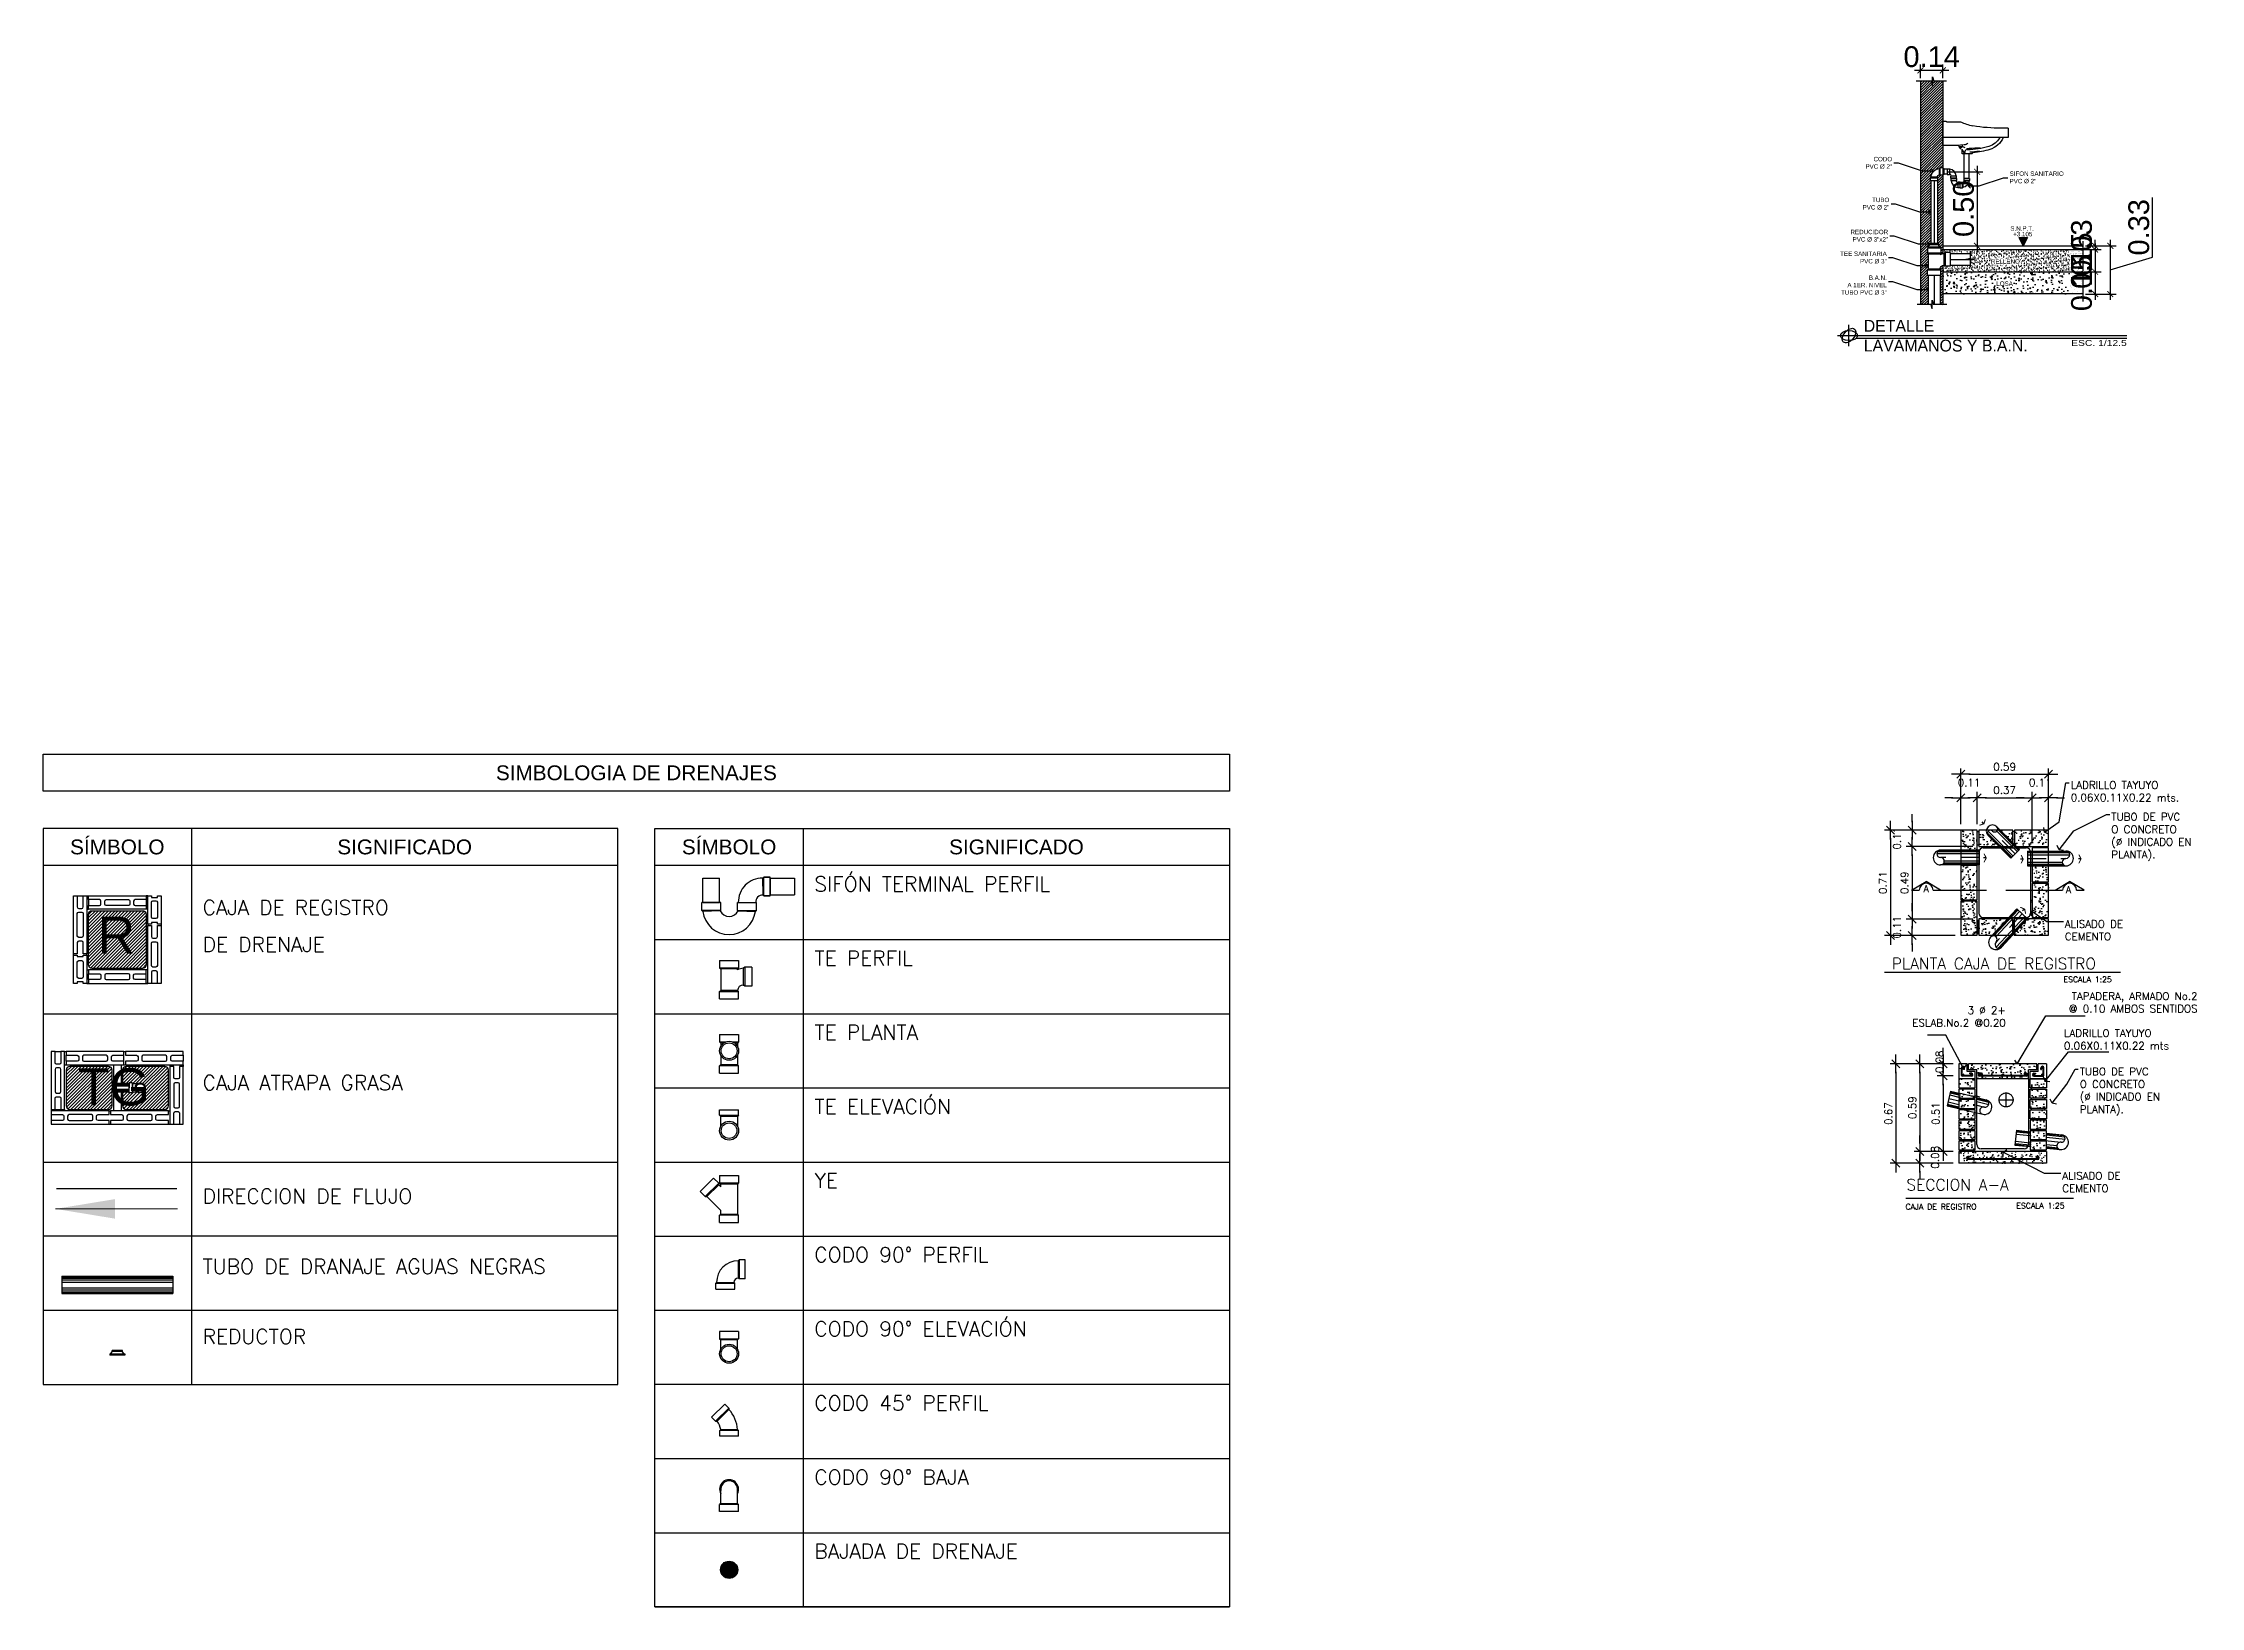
# Model space of a CAD drawing. Header units: inches. Extents: x -370 to 18, y -197 to 199.
# Drawn here: x -253.98 to -239.43, y -83.25 to -72.71 of the extents above; entities that cross this region are included whole.
import ezdxf
from ezdxf.enums import TextEntityAlignment as Align

# ---------------------------------------------------------------- set-up
doc = ezdxf.new("R2010")
doc.units = ezdxf.units.IN
doc.header["$MEASUREMENT"] = 0
doc.header["$PDMODE"] = 34
doc.header["$PDSIZE"] = 0.2
doc.linetypes.add('CENTER2', pattern=[28.575, 19.05, -3.175, 3.175, -3.175])
doc.linetypes.add('HIDDEN2', pattern=[0.1875, 0.125, -0.0625])
for name, color, linetype in [('A00-Titulo', 1, 'Continuous'), ('DRE_DET', 1, 'Continuous'), ('DRE_TEXTO', 1, 'Continuous'), ('DRENAJE', 1, 'Continuous'), ('Simbologia', 7, 'Continuous'), ('SIMBOLOS', 7, 'Continuous'), ('Textos', 2, 'Continuous')]:
    doc.layers.add(name, color=color, linetype=linetype)
doc.styles.add('ARIAL', font='arial.ttf', dxfattribs={"height": 0.14})
doc.styles.add('MONOTXT4', font='monotxt4.shx')
doc.styles.add('NT_10', font='romans.shx', dxfattribs={"height": 0.0203})
doc.styles.add('NT_12.5', font='romans.shx', dxfattribs={"height": 0.0254})
doc.styles.add('NT_25', font='romans.shx', dxfattribs={"height": 0.0509})
doc.styles.add('ROMANS', font='romans.shx', dxfattribs={"width": 1.35})
doc.styles.get("Standard").update_dxf_attribs({"font": 'arial.ttf'})
doc.styles.add('Txt-01', font='ERASBD.TTF')
doc.styles.add('Txt-02', font='ERASLGHT.TTF')
doc.dimstyles.new('Copy of E100D', dxfattribs={"dimtxt": 0.03, "dimasz": 0.03, "dimexe": 0.05, "dimexo": 0.02, "dimgap": 0, "dimtad": 0, "dimzin": 0, "dimdsep": 46, "dimtxsty": 'ARIAL', "dimblk": 'ARCHTICK', "dimcen": 0.1, "dimclrd": 1, "dimclre": 1, "dimclrt": 2, "dimaunit": 1, "dimadec": 5, "dimazin": 0, "dimtfac": 1, "dimtix": 1, "dimtmove": 1, "dimatfit": 3, "dimldrblk": 'OPEN90', "dimfxl": 0.25, "dimtvp": 1, "dimtolj": 1, "dimtzin": 0, "dimarcsym": 0})
doc.dimstyles.new('COTA-20', dxfattribs={"dimscale": 0.02, "dimtxt": 1, "dimasz": 2, "dimexe": 2, "dimexo": 1, "dimgap": 1, "dimtad": 1, "dimzin": 1, "dimdsep": 46, "dimtxsty": 'ARIAL', "dimblk": 'ARCHTICK', "dimcen": 2, "dimdle": 2, "dimclrd": 2, "dimclre": 1, "dimclrt": 2, "dimaunit": 1, "dimadec": 0, "dimazin": 0, "dimtfac": 1, "dimtofl": 0, "dimtmove": 1, "dimatfit": 3, "dimfxl": 1, "dimtvp": 1, "dimtolj": 1, "dimtzin": 1, "dimarcsym": 0})
doc.dimstyles.new('DD_10 FLE', dxfattribs={"dimtxt": 0.0203, "dimasz": 0.022, "dimexe": 0.015, "dimexo": 0.015, "dimgap": 0.01, "dimtad": 1, "dimzin": 0, "dimdsep": 46, "dimtxsty": 'NT_10', "dimblk": 'FLECHA', "dimcen": 0.015, "dimdle": 0.015, "dimse1": 1, "dimse2": 1, "dimclrt": 4, "dimaunit": 1, "dimadec": 4, "dimazin": 0, "dimtfac": 1, "dimtofl": 0, "dimtmove": 2, "dimatfit": 3, "dimldrblk": 'FLECHA', "dimfxl": 1, "dimtolj": 1, "dimtzin": 0, "dimarcsym": 0})
doc.dimstyles.new('DD_25 G', dxfattribs={"dimtxt": 0.0509, "dimasz": 0.054, "dimexe": 0.039, "dimexo": 0.039, "dimgap": 0.0252, "dimtad": 1, "dimzin": 0, "dimdsep": 46, "dimtxsty": 'NT_25', "dimblk": 'COT2', "dimcen": 0.09, "dimdle": 0.039, "dimclrt": 4, "dimadec": 0, "dimazin": 0, "dimtfac": 1, "dimtofl": 0, "dimtmove": 2, "dimatfit": 3, "dimldrblk": 'COT2', "dimfxl": 1, "dimtolj": 1, "dimtzin": 0, "dimarcsym": 0})
doc.dimstyles.new('E50', dxfattribs={"dimscale": 2, "dimtxt": 0.1, "dimasz": 0.2, "dimexe": 0.25, "dimexo": 0.25, "dimgap": 0, "dimtad": 0, "dimlfac": 0.5, "dimzin": 0, "dimdsep": 46, "dimtxsty": 'Standard', "dimblk": 'ARCHTICK', "dimcen": 0.09, "dimdle": 0.25, "dimclrd": 2, "dimclre": 1, "dimclrt": 3, "dimadec": 0, "dimazin": 0, "dimtfac": 1, "dimtix": 1, "dimtmove": 1, "dimatfit": 3, "dimfxl": 1, "dimtvp": 1, "dimtolj": 1, "dimtzin": 0, "dimlwd": 20, "dimlwe": 13, "dimarcsym": 0})
pattern_1 = [(127.5, (-619.27924, -381.66027), (-0.0489413237, -0.0016000313), [0, -0.038608, 0, -0.04318, 0, -0.041275]), (97.5, (-619.27924, -381.66027), (-0.07168251, 0.044952328), [0, -0.020828, 0, -0.034798, 0, -0.013335]), (57.5, (-619.27924, -381.69151), (-0.0001437185, 0.079099237), [0, -0.0127, 0, -0.04572, 0, -0.05969]), (47.5, (-619.27924, -381.69151), (-0.022292932, 0.076355645), [0, -0.00635, 0, -0.029972, 0, -0.03429])]
pattern_2 = [(127.5, (-617.876227, -381.171696), (-0.0489413237, -0.0016000313), [0, -0.038608, 0, -0.04318, 0, -0.041275]), (97.5, (-617.87623, -381.171696), (-0.07168251, 0.044952328), [0, -0.020828, 0, -0.034798, 0, -0.013335]), (57.5, (-617.876227, -381.202938), (-0.0001437185, 0.079099237), [0, -0.0127, 0, -0.04572, 0, -0.05969]), (47.5, (-617.87623, -381.20294), (-0.022292932, 0.076355645), [0, -0.00635, 0, -0.029972, 0, -0.03429])]
pattern_3 = [(45, (-238.891835, -85.356308), (-0.008838835, 0.008838835), [])]

msp = doc.modelspace()

# ---------------------------------------------------------------- texts
at = {"color": 2, "char_height": 0.03, "width": 0.368238, "style": 'ARIAL'}
for s, insert, attachment_point in [('CODO\\PPVC {\\A1;%%C} 2"', (-241.5143, -73.47488), 3), ('SIFON SANITARIO \\PPVC {\\A1;%%C} 2"', (-240.72267, -73.57317), 1), ('TUBO\\PPVC {\\A1;%%C} 2"', (-241.53335, -73.75002), 3), ('REDUCIDOR\\PPVC {\\A1;%%C} 3"x2"', (-241.54159, -73.96629), 3), ('TEE SANITARIA\\PPVC {\\A1;%%C} 3"', (-241.55076, -74.11332), 3), ('B.A.N.\\PA 1ER. NIVEL \\PTUBO PVC {\\A1;%%C} 3"', (-241.55076, -74.27442), 3)]:
    msp.add_mtext(s, dxfattribs=dict(at, insert=insert, attachment_point=attachment_point))
at = {"color": 1, "char_height": 0.03, "attachment_point": 5, "style": 'ARIAL'}
for s, insert in [('S.N.P.T.', (-240.6386, -73.95781)), ('+3.105', (-240.63375, -73.99575)), ('RELLENO', (-240.75124, -74.18005)), ('LOSA', (-240.75645, -74.33015))]:
    msp.add_mtext(s, dxfattribs=dict(at, insert=insert))
at = {"color": 2, "char_height": 0.25, "attachment_point": 1, "style": 'MONOTXT4'}
for s, insert in [('{\\f@Arial Unicode MS|b0|i0|c0|p34;R}', (-253.61385, -78.59905)), ('{\\f@Arial Unicode MS|b0|i0|c0|p34;TG}', (-253.74708, -79.62182))]:
    msp.add_mtext(s, dxfattribs=dict(at, insert=insert))
at = {"layer": 'A00-Titulo', "ltscale": 0.1}
for s, insert, char_height, width, attachment_point, style in [('DETALLE \\PLAVAMANOS Y B.A.N.', (-241.70608, -74.57408), 0.08, 2.0444766, 1, 'Txt-01'), ('{\\W1.3;ESC. 1/12.5}', (-239.93255, -74.70969), 0.04, 0.7967552, 3, 'Txt-02')]:
    msp.add_mtext(s, dxfattribs=dict(at, insert=insert, char_height=char_height, width=width, attachment_point=attachment_point, style=style))
at = {"layer": 'DRE_DET', "color": 4, "linetype": 'Continuous', "style": 'NT_10'}
for p in [(-241.30282, -78.43313), (-240.34218, -78.44004)]:
    msp.add_text('A', height=0.04567, dxfattribs=at).set_placement(p)
at = {"layer": 'DRE_DET', "color": 6, "linetype": 'Continuous', "style": 'NT_25'}
for s, p in [('PLANTA CAJA DE REGISTRO', (-241.51723, -78.95404)), ('SECCION A-A', (-241.4184, -80.44538))]:
    msp.add_text(s, height=0.07635, dxfattribs=at).set_placement(p)
at = {"layer": 'DRE_DET', "color": 2, "linetype": 'Continuous', "style": 'NT_12.5'}
for s, p in [('ESCALA 1:25', (-240.35887, -79.04139)), ('CAJA DE REGISTRO', (-241.42377, -80.57441)), ('ESCALA 1:25', (-240.67706, -80.56742))]:
    msp.add_text(s, height=0.0381, dxfattribs=at).set_placement(p)
at = {"layer": 'DRE_DET', "color": 1, "linetype": 'Continuous', "char_height": 0.0509, "style": 'NT_25'}
for s, insert, attachment_point in [('LADRILLO TAYUYO\\P0.06X0.11X0.22 mts.', (-240.31044, -77.68594), 1), ('TUBO DE PVC\\PO CONCRETO\\P(%%C INDICADO EN\\PPLANTA).', (-240.03664, -77.89973), 1), ('ALISADO DE\\PCEMENTO', (-240.35026, -78.62283), 1), ('TAPADERA, ARMADO No.2\\P @ 0.10 AMBOS SENTIDOS', (-239.45518, -79.17718), 6), ('3 %%C 2+ \\PESLAB.No.2 @0.20 ', (-240.74807, -79.27269), 6), ('\\A1;LADRILLO TAYUYO\\P0.06X0.11X0.22 mts', (-240.35633, -79.35932), 1), ('TUBO DE PVC\\PO CONCRETO\\P(%%C INDICADO EN\\PPLANTA).', (-240.2496, -79.61786), 1), ('ALISADO DE\\PCEMENTO', (-240.36733, -80.32116), 1)]:
    msp.add_mtext(s, dxfattribs=dict(at, insert=insert, attachment_point=attachment_point))
at = {"layer": 'Textos', "color": 3, "style": 'ARIAL'}
for s, p in [('SIMBOLOGIA DE DRENAJES', (-249.98136, -77.62867)), ('SÍMBOLO', (-253.48136, -78.12867)), ('SIGNIFICADO', (-251.54386, -78.12867)), ('SÍMBOLO', (-249.35636, -78.12867)), ('SIGNIFICADO', (-247.41886, -78.12867))]:
    msp.add_text(s, height=0.1, dxfattribs=at).set_placement(p, align=Align.MIDDLE_CENTER)
at = {"layer": 'Textos', "color": 3, "style": 'ROMANS'}
for s, p in [('SIFÓN TERMINAL PERFIL', (-248.78136, -78.42867)), ('CAJA DE REGISTRO', (-252.90636, -78.5867)), ('DE DRENAJE', (-252.90636, -78.8367)), ('TE PERFIL', (-248.78136, -78.92867)), ('TE PLANTA', (-248.78136, -79.42867)), ('CAJA ATRAPA GRASA', (-252.90636, -79.76844)), ('TE ELEVACIÓN', (-248.78136, -79.92867)), ('DIRECCION DE FLUJO', (-252.90636, -80.53377)), ('YE', (-248.78136, -80.42867)), ('CODO 90° PERFIL', (-248.78136, -80.92867)), ('TUBO DE DRANAJE AGUAS NEGRAS', (-252.90636, -81.00747)), ('CODO 90° ELEVACIÓN', (-248.78136, -81.42867)), ('REDUCTOR ', (-252.90636, -81.48069)), ('CODO 45° PERFIL', (-248.78136, -81.92867)), ('CODO 90° BAJA', (-248.78136, -82.42867)), ('BAJADA DE DRENAJE', (-248.78136, -82.92867))]:
    msp.add_text(s, height=0.1, dxfattribs=at).set_placement(p)

# ---------------------------------------------------------------- blocks, each defined once
blk = doc.blocks.new('COT2')
blk.add_line((-1.164, 0), (1.164, 0))
at = {"color": 9, "linetype": 'ByBlock'}
blk.add_line((-0.5, -0.5), (0.5, 0.5), dxfattribs=at)
blk = doc.blocks.new('*D648')
at = {"layer": 'DEFPOINTS', "color": 0, "linetype": 'CENTER2', "transparency": 16777216}
for p in [(-241.064, -79.672), (-241.171, -80.182), (-241.151, -80.182)]:
    blk.add_point(p, dxfattribs=at)
at = {"layer": 'DRE_TEXTO', "color": 0, "linetype": 'CENTER2', "lineweight": -2, "transparency": 16777216}
for p, q in [((-241.103, -79.672), (-241.21, -79.672)), ((-241.171, -79.726), (-241.171, -80.128)), ((-241.19, -80.182), (-241.21, -80.182))]:
    blk.add_line(p, q, dxfattribs=at)
at = {"layer": 'DRE_TEXTO', "color": 0, "linetype": 'CENTER2', "lineweight": -2, "transparency": 16777216, "xscale": 0.05400000000000001, "yscale": 0.05400000000000001, "zscale": 0.05400000000000001}
for p, rotation in [((-241.171, -79.672), 90), ((-241.171, -80.182), 270)]:
    blk.add_blockref('COT2', p, dxfattribs=dict(at, rotation=rotation))
at = {"layer": 'DRE_TEXTO', "color": 4, "linetype": 'CENTER2', "transparency": 16777216, "insert": (-241.221, -79.927), "char_height": 0.0509, "attachment_point": 5, "rotation": 90, "style": 'NT_25'}
blk.add_mtext('\\A1;0.51', dxfattribs=at)
blk = doc.blocks.new('*D658')
at = {"layer": 'DEFPOINTS', "color": 0, "linetype": 'CENTER2', "transparency": 16777216}
for p in [(-241.327, -80.262), (-241.327, -80.262), (-241.065, -80.182)]:
    blk.add_point(p, dxfattribs=at)
at = {"layer": 'DRE_TEXTO', "color": 0, "linetype": 'CENTER2', "lineweight": -2, "transparency": 16777216}
for p, q in [((-241.327, -80.128), (-241.327, -80.074)), ((-241.104, -80.182), (-241.366, -80.182)), ((-241.327, -80.316), (-241.327, -80.37))]:
    blk.add_line(p, q, dxfattribs=at)
at = {"layer": 'DRE_TEXTO', "color": 0, "linetype": 'CENTER2', "lineweight": -2, "transparency": 16777216, "xscale": 0.05400000000000001, "yscale": 0.05400000000000001, "zscale": 0.05400000000000001}
for p, rotation in [((-241.327, -80.182), 270), ((-241.327, -80.262), 90)]:
    blk.add_blockref('COT2', p, dxfattribs=dict(at, rotation=rotation))
at = {"layer": 'DRE_TEXTO', "color": 4, "linetype": 'CENTER2', "transparency": 16777216, "insert": (-241.225, -80.222), "char_height": 0.0509, "attachment_point": 5, "rotation": 90, "style": 'NT_25'}
blk.add_mtext('\\A1;0.08', dxfattribs=at)
blk = doc.blocks.new('*D659')
at = {"layer": 'DEFPOINTS', "color": 0, "linetype": 'CENTER2', "transparency": 16777216}
for p in [(-241.065, -79.592), (-241.327, -80.182), (-241.065, -80.182)]:
    blk.add_point(p, dxfattribs=at)
at = {"layer": 'DRE_TEXTO', "color": 0, "linetype": 'CENTER2', "lineweight": -2, "transparency": 16777216}
for p, q in [((-241.104, -79.592), (-241.366, -79.592)), ((-241.327, -79.646), (-241.327, -80.128)), ((-241.104, -80.182), (-241.366, -80.182))]:
    blk.add_line(p, q, dxfattribs=at)
at = {"layer": 'DRE_TEXTO', "color": 0, "linetype": 'CENTER2', "lineweight": -2, "transparency": 16777216, "xscale": 0.05400000000000001, "yscale": 0.05400000000000001, "zscale": 0.05400000000000001}
for p, rotation in [((-241.327, -79.592), 90), ((-241.327, -80.182), 270)]:
    blk.add_blockref('COT2', p, dxfattribs=dict(at, rotation=rotation))
at = {"layer": 'DRE_TEXTO', "color": 4, "linetype": 'CENTER2', "transparency": 16777216, "insert": (-241.378, -79.887), "char_height": 0.0509, "attachment_point": 5, "rotation": 90, "style": 'NT_25'}
blk.add_mtext('\\A1;0.59', dxfattribs=at)
blk = doc.blocks.new('*D649')
at = {"layer": 'DEFPOINTS', "color": 0, "linetype": 'CENTER2', "transparency": 16777216}
for p in [(-241.065, -79.592), (-241.489, -80.262), (-241.065, -80.262)]:
    blk.add_point(p, dxfattribs=at)
at = {"layer": 'DRE_TEXTO', "color": 0, "linetype": 'CENTER2', "lineweight": -2, "transparency": 16777216}
for p, q in [((-241.104, -79.592), (-241.528, -79.592)), ((-241.489, -79.646), (-241.489, -80.208)), ((-241.104, -80.262), (-241.528, -80.262))]:
    blk.add_line(p, q, dxfattribs=at)
at = {"layer": 'DRE_TEXTO', "color": 0, "linetype": 'CENTER2', "lineweight": -2, "transparency": 16777216, "xscale": 0.05400000000000001, "yscale": 0.05400000000000001, "zscale": 0.05400000000000001}
for p, rotation in [((-241.489, -79.592), 90), ((-241.489, -80.262), 270)]:
    blk.add_blockref('COT2', p, dxfattribs=dict(at, rotation=rotation))
at = {"layer": 'DRE_TEXTO', "color": 4, "linetype": 'CENTER2', "transparency": 16777216, "insert": (-241.54, -79.927), "char_height": 0.0509, "attachment_point": 5, "rotation": 90, "style": 'NT_25'}
blk.add_mtext('\\A1;0.67', dxfattribs=at)
blk = doc.blocks.new('FLECHA')
blk.add_line((0, 0), (-1.16, 0))
at = {"color": 9, "linetype": 'ByBlock'}
for p, q in [((-0.62, 1.24), (0, 0)), ((0, 0), (-0.62, -1.24))]:
    blk.add_line(p, q, dxfattribs=at)
blk = doc.blocks.new('*D650')
at = {"layer": 'DEFPOINTS', "color": 0, "transparency": 16777216}
for p in [(-241.051, -78.015), (-241.526, -78.725), (-241.051, -78.725)]:
    blk.add_point(p, dxfattribs=at)
at = {"layer": 'DRE_DET', "color": 0, "lineweight": -2, "transparency": 16777216}
for p, q in [((-241.09, -78.015), (-241.565, -78.015)), ((-241.526, -78.069), (-241.526, -78.671)), ((-241.09, -78.725), (-241.565, -78.725))]:
    blk.add_line(p, q, dxfattribs=at)
at = {"layer": 'DRE_DET', "color": 0, "lineweight": -2, "transparency": 16777216, "xscale": 0.05400000000000001, "yscale": 0.05400000000000001, "zscale": 0.05400000000000001}
for p, rotation in [((-241.526, -78.015), 90), ((-241.526, -78.725), 270)]:
    blk.add_blockref('COT2', p, dxfattribs=dict(at, rotation=rotation))
at = {"layer": 'DRE_DET', "color": 4, "transparency": 16777216, "insert": (-241.577, -78.37), "char_height": 0.0509, "attachment_point": 5, "rotation": 90, "style": 'NT_25'}
blk.add_mtext('\\A1;0.71', dxfattribs=at)
blk = doc.blocks.new('*D651')
at = {"layer": 'DEFPOINTS', "color": 0, "transparency": 16777216}
for p in [(-240.931, -78.615), (-241.38, -78.725), (-241.051, -78.725)]:
    blk.add_point(p, dxfattribs=at)
at = {"layer": 'DRE_DET', "color": 0, "lineweight": -2, "transparency": 16777216}
for p, q in [((-241.38, -78.561), (-241.38, -78.507)), ((-240.97, -78.615), (-241.419, -78.615)), ((-241.09, -78.725), (-241.419, -78.725)), ((-241.38, -78.779), (-241.38, -78.833))]:
    blk.add_line(p, q, dxfattribs=at)
at = {"layer": 'DRE_DET', "color": 0, "lineweight": -2, "transparency": 16777216, "xscale": 0.05400000000000001, "yscale": 0.05400000000000001, "zscale": 0.05400000000000001}
for p, rotation in [((-241.38, -78.615), 270), ((-241.38, -78.725), 90)]:
    blk.add_blockref('COT2', p, dxfattribs=dict(at, rotation=rotation))
at = {"layer": 'DRE_DET', "color": 4, "transparency": 16777216, "insert": (-241.482, -78.67), "char_height": 0.0509, "attachment_point": 5, "rotation": 90, "style": 'NT_25'}
blk.add_mtext('\\A1;0.11', dxfattribs=at)
blk = doc.blocks.new('*D652')
at = {"layer": 'DEFPOINTS', "color": 0, "transparency": 16777216}
for p in [(-240.931, -78.125), (-241.38, -78.615), (-240.931, -78.615)]:
    blk.add_point(p, dxfattribs=at)
at = {"layer": 'DRE_DET', "color": 0, "lineweight": -2, "transparency": 16777216}
for p, q in [((-240.97, -78.125), (-241.419, -78.125)), ((-241.38, -78.179), (-241.38, -78.561)), ((-240.97, -78.615), (-241.419, -78.615))]:
    blk.add_line(p, q, dxfattribs=at)
at = {"layer": 'DRE_DET', "color": 0, "lineweight": -2, "transparency": 16777216, "xscale": 0.05400000000000001, "yscale": 0.05400000000000001, "zscale": 0.05400000000000001}
for p, rotation in [((-241.38, -78.125), 90), ((-241.38, -78.615), 270)]:
    blk.add_blockref('COT2', p, dxfattribs=dict(at, rotation=rotation))
at = {"layer": 'DRE_DET', "color": 4, "transparency": 16777216, "insert": (-241.431, -78.37), "char_height": 0.0509, "attachment_point": 5, "rotation": 90, "style": 'NT_25'}
blk.add_mtext('\\A1;0.49', dxfattribs=at)
blk = doc.blocks.new('*D653')
at = {"layer": 'DEFPOINTS', "color": 0, "transparency": 16777216}
for p in [(-240.931, -78.015), (-241.38, -78.125), (-240.931, -78.125)]:
    blk.add_point(p, dxfattribs=at)
at = {"layer": 'DRE_DET', "color": 0, "lineweight": -2, "transparency": 16777216}
for p, q in [((-241.38, -77.961), (-241.38, -77.907)), ((-240.97, -78.015), (-241.419, -78.015)), ((-240.97, -78.125), (-241.419, -78.125)), ((-241.38, -78.179), (-241.38, -78.233))]:
    blk.add_line(p, q, dxfattribs=at)
at = {"layer": 'DRE_DET', "color": 0, "lineweight": -2, "transparency": 16777216, "xscale": 0.05400000000000001, "yscale": 0.05400000000000001, "zscale": 0.05400000000000001}
for p, rotation in [((-241.38, -78.015), 270), ((-241.38, -78.125), 90)]:
    blk.add_blockref('COT2', p, dxfattribs=dict(at, rotation=rotation))
at = {"layer": 'DRE_DET', "color": 4, "transparency": 16777216, "insert": (-241.482, -78.07), "char_height": 0.0509, "attachment_point": 5, "rotation": 90, "style": 'NT_25'}
blk.add_mtext('\\A1;0.11', dxfattribs=at)
blk = doc.blocks.new('*D654')
at = {"layer": 'DEFPOINTS', "color": 0, "transparency": 16777216}
for p in [(-240.461, -77.638), (-241.051, -78.015), (-240.461, -78.015)]:
    blk.add_point(p, dxfattribs=at)
at = {"layer": 'DRE_DET', "color": 0, "lineweight": -2, "transparency": 16777216}
for p, q in [((-241.051, -77.976), (-241.051, -77.599)), ((-240.997, -77.638), (-240.515, -77.638)), ((-240.461, -77.976), (-240.461, -77.599))]:
    blk.add_line(p, q, dxfattribs=at)
at = {"layer": 'DRE_DET', "color": 0, "lineweight": -2, "transparency": 16777216, "xscale": 0.05400000000000001, "yscale": 0.05400000000000001, "zscale": 0.05400000000000001, "rotation": 180}
blk.add_blockref('COT2', (-241.051, -77.638), dxfattribs=at)
at = {"layer": 'DRE_DET', "color": 0, "lineweight": -2, "transparency": 16777216, "xscale": 0.05400000000000001, "yscale": 0.05400000000000001, "zscale": 0.05400000000000001}
blk.add_blockref('COT2', (-240.461, -77.638), dxfattribs=at)
at = {"layer": 'DRE_DET', "color": 4, "transparency": 16777216, "insert": (-240.756, -77.588), "char_height": 0.0509, "attachment_point": 5, "style": 'NT_25'}
blk.add_mtext('\\A1;0.59', dxfattribs=at)
blk = doc.blocks.new('*D655')
at = {"layer": 'DEFPOINTS', "color": 0, "transparency": 16777216}
for p in [(-240.461, -77.797), (-240.571, -78.135), (-240.461, -78.135)]:
    blk.add_point(p, dxfattribs=at)
at = {"layer": 'DRE_DET', "color": 0, "lineweight": -2, "transparency": 16777216}
for p, q in [((-240.625, -77.797), (-240.679, -77.797)), ((-240.571, -78.096), (-240.571, -77.758)), ((-240.461, -78.096), (-240.461, -77.758)), ((-240.407, -77.797), (-240.353, -77.797))]:
    blk.add_line(p, q, dxfattribs=at)
at = {"layer": 'DRE_DET', "color": 0, "lineweight": -2, "transparency": 16777216, "xscale": 0.05400000000000001, "yscale": 0.05400000000000001, "zscale": 0.05400000000000001}
blk.add_blockref('COT2', (-240.571, -77.797), dxfattribs=at)
at = {"layer": 'DRE_DET', "color": 0, "lineweight": -2, "transparency": 16777216, "xscale": 0.05400000000000001, "yscale": 0.05400000000000001, "zscale": 0.05400000000000001, "rotation": 180}
blk.add_blockref('COT2', (-240.461, -77.797), dxfattribs=at)
at = {"layer": 'DRE_DET', "color": 4, "transparency": 16777216, "insert": (-240.516, -77.695), "char_height": 0.0509, "attachment_point": 5, "style": 'NT_25'}
blk.add_mtext('\\A1;0.11', dxfattribs=at)
blk = doc.blocks.new('*D656')
at = {"layer": 'DEFPOINTS', "color": 0, "transparency": 16777216}
for p in [(-240.571, -77.797), (-240.941, -78.015), (-240.571, -78.135)]:
    blk.add_point(p, dxfattribs=at)
at = {"layer": 'DRE_DET', "color": 0, "lineweight": -2, "transparency": 16777216}
for p, q in [((-240.941, -77.976), (-240.941, -77.758)), ((-240.887, -77.797), (-240.625, -77.797)), ((-240.571, -78.096), (-240.571, -77.758))]:
    blk.add_line(p, q, dxfattribs=at)
at = {"layer": 'DRE_DET', "color": 0, "lineweight": -2, "transparency": 16777216, "xscale": 0.05400000000000001, "yscale": 0.05400000000000001, "zscale": 0.05400000000000001, "rotation": 180}
blk.add_blockref('COT2', (-240.941, -77.797), dxfattribs=at)
at = {"layer": 'DRE_DET', "color": 0, "lineweight": -2, "transparency": 16777216, "xscale": 0.05400000000000001, "yscale": 0.05400000000000001, "zscale": 0.05400000000000001}
blk.add_blockref('COT2', (-240.571, -77.797), dxfattribs=at)
at = {"layer": 'DRE_DET', "color": 4, "transparency": 16777216, "insert": (-240.756, -77.746), "char_height": 0.0509, "attachment_point": 5, "style": 'NT_25'}
blk.add_mtext('\\A1;0.37', dxfattribs=at)
blk = doc.blocks.new('*D657')
at = {"layer": 'DEFPOINTS', "color": 0, "transparency": 16777216}
for p in [(-240.941, -77.797), (-241.051, -78.015), (-240.941, -78.015)]:
    blk.add_point(p, dxfattribs=at)
at = {"layer": 'DRE_DET', "color": 0, "lineweight": -2, "transparency": 16777216}
for p, q in [((-241.105, -77.797), (-241.159, -77.797)), ((-241.051, -77.976), (-241.051, -77.758)), ((-240.941, -77.976), (-240.941, -77.758)), ((-240.887, -77.797), (-240.833, -77.797))]:
    blk.add_line(p, q, dxfattribs=at)
at = {"layer": 'DRE_DET', "color": 0, "lineweight": -2, "transparency": 16777216, "xscale": 0.05400000000000001, "yscale": 0.05400000000000001, "zscale": 0.05400000000000001}
blk.add_blockref('COT2', (-241.051, -77.797), dxfattribs=at)
at = {"layer": 'DRE_DET', "color": 0, "lineweight": -2, "transparency": 16777216, "xscale": 0.05400000000000001, "yscale": 0.05400000000000001, "zscale": 0.05400000000000001, "rotation": 180}
blk.add_blockref('COT2', (-240.941, -77.797), dxfattribs=at)
at = {"layer": 'DRE_DET', "color": 4, "transparency": 16777216, "insert": (-240.996, -77.695), "char_height": 0.0509, "attachment_point": 5, "style": 'NT_25'}
blk.add_mtext('\\A1;0.11', dxfattribs=at)
blk = doc.blocks.new('FP 10')
at = {"color": 0}
blk.add_line((0, 0.014), (0, 0), dxfattribs=at)
for points in [[(-0.029, 0), (0, 0.014), (-0.029, 0.007), (0, 0.022)], [(0.029, 0), (0, 0.014), (0.029, 0.007), (0, 0.022)]]:
    blk.add_solid(points, dxfattribs=at)
blk = doc.blocks.new('*D647')
at = {"layer": 'DEFPOINTS', "color": 0, "transparency": 16777216}
for p in [(-241.171, -79.592), (-241.064, -79.592), (-241.064, -79.672)]:
    blk.add_point(p, dxfattribs=at)
at = {"layer": 'DRE_DET', "color": 0, "lineweight": -2, "transparency": 16777216}
for p, q in [((-241.171, -79.538), (-241.171, -79.484)), ((-241.103, -79.592), (-241.21, -79.592)), ((-241.103, -79.672), (-241.21, -79.672)), ((-241.171, -79.726), (-241.171, -79.78))]:
    blk.add_line(p, q, dxfattribs=at)
at = {"layer": 'DRE_DET', "color": 0, "lineweight": -2, "transparency": 16777216, "xscale": 0.05400000000000001, "yscale": 0.05400000000000001, "zscale": 0.05400000000000001}
for p, rotation in [((-241.171, -79.592), 270), ((-241.171, -79.672), 90)]:
    blk.add_blockref('COT2', p, dxfattribs=dict(at, rotation=rotation))
at = {"layer": 'DRE_DET', "color": 4, "transparency": 16777216, "insert": (-241.195, -79.578), "char_height": 0.0509, "attachment_point": 5, "rotation": 90, "style": 'NT_25'}
blk.add_mtext('\\A1;0.08', dxfattribs=at)
blk = doc.blocks.new('Lav_EmbajadorE')
at = {"color": 2, "linetype": 'Continuous', "ltscale": 20}
for p, q in [((-0.492, 0.791), (-0.492, 0.731)), ((-0.49, 0.793), (-0.446, 0.793)), ((-0.49, 0.729), (-0.05, 0.729)), ((-0.077, 0.836), (-0.168, 0.836)), ((-0.052, 0.839), (-0.073, 0.839)), ((-0.05, 0.676), (-0.05, 0.836)), ((-0.245, 0.619), (-0.185, 0.619)), ((-0.18, 0.624), (-0.18, 0.643))]:
    blk.add_line(p, q, dxfattribs=at)
at = {"color": 1, "linetype": 'Continuous', "ltscale": 20}
blk.add_line((-0.179, 0.648), (-0.193, 0.629), dxfattribs=at)
at = {"color": 2, "linetype": 'Continuous', "ltscale": 20}
blk.add_lwpolyline([(-0.458, 0.729, 0.211357), (-0.367, 0.649, 0.050869), (-0.255, 0.628, 0.038888)], format="xyb", dxfattribs=at)
for centre, radius, start, end in [((-0.49, 0.791), 0.002, 90, 180), ((-0.49, 0.731), 0.002, 180, 270), ((-0.436, 1.93), 1.137, 269.5104, 279.246), ((-0.437, 0.724), 0.005, 30.6286, 90), ((-0.302, 1.086), 0.283, 279.8957, 297.1117), ((-0.168, 0.823), 0.0125, 90, 117.1117), ((-0.077, 0.838), 0.0025, 270, 336.4218), ((-0.073, 0.836), 0.0025, 90, 156.4218), ((-0.052, 0.836), 0.0025, 0, 90), ((-0.323, 0.791), 0.128, 210.6286, 252.5619), ((-0.208, 1.192), 0.545, 253.6269, 269.2289), ((-0.255, 0.623), 0.005, 2.2998, 84.6763), ((-0.245, 0.624), 0.005, 182.2998, 270), ((-0.189, 0.721), 0.0417, 223.5597, 264.769), ((-0.093, 1.704), 1.029, 264.7313, 272.3674), ((-0.185, 0.624), 0.005, 270, 0), ((-0.18, 0.668), 0.002, 64.9783, 233.4857), ((-0.165, 0.687), 0.0264, 231.123, 262.2077), ((-0.17, 0.643), 0.01, 125.1361, 180), ((-0.166, 0.698), 0.031, 244.9783, 273.8538), ((-0.197, 0.682), 0.0377, 305.1361, 353.4541)]:
    blk.add_arc(centre, radius, start, end, dxfattribs=at)
at = {"color": 1, "linetype": 'Continuous', "ltscale": 20}
for centre, radius, start, end in [((-0.219, 1.536), 0.88, 264.5076, 269.4432), ((-0.199, 1.225), 0.596, 260.5438, 266.8706), ((-0.226, 0.63), 0.0264, 2.0752, 92.185), ((-0.213, 0.7), 0.0412, 285.0995, 322.6877), ((-0.196, 0.631), 0.004, 182.0752, 323.8658)]:
    blk.add_arc(centre, radius, start, end, dxfattribs=at)
blk = doc.blocks.new('asd')
at = {"layer": 'DRENAJE', "color": 2}
for p, q in [((-0.033, 0.076), (-0.033, 0.026)), ((-0.033, 0.076), (-0.014, 0.076)), ((-0.033, 0.026), (-0.014, 0.026)), ((-0.014, 0.076), (-0.011, 0.073)), ((-0.014, 0.026), (-0.011, 0.028)), ((0, 0.009), (0.003, 0.013)), ((0, -0.009), (0, 0.009)), ((0.003, 0.013), (0.003, 0.013)), ((0.05, 0.009), (0.047, 0.013)), ((0.05, -0.009), (0.05, 0.009)), ((0.05, -0.009), (0, -0.009))]:
    blk.add_line(p, q, dxfattribs=at)
at = {"layer": 'DRENAJE', "color": 1}
for p, q in [((-0.014, 0.076), (-0.014, 0.026)), ((-0.011, 0.028), (-0.011, 0.073)), ((0.05, 0.009), (0, 0.009)), ((0.003, 0.013), (0.047, 0.013))]:
    blk.add_line(p, q, dxfattribs=at)
at = {"layer": 'DRENAJE', "color": 2}
for centre, radius, start, end in [((-0.019, 0.007), 0.0661, 4.9139, 83.6078), ((-0.012, 0.013), 0.0152, 359.7981, 87.1259)]:
    blk.add_arc(centre, radius, start, end, dxfattribs=at)
blk = doc.blocks.new('_ArchTick')
at = {"color": 0, "linetype": 'ByBlock', "const_width": 0.15}
blk.add_lwpolyline([(-0.5, -0.5), (0.5, 0.5)], dxfattribs=at)
blk = doc.blocks.new('*D669')
at = {"color": 1, "lineweight": -2, "transparency": 16777216}
for p, q in [((-241.143, -73.575), (-240.902, -73.575)), ((-240.971, -74.075), (-240.902, -74.075))]:
    blk.add_line(p, q, dxfattribs=at)
at = {"color": 2, "lineweight": -2, "transparency": 16777216}
blk.add_line((-240.942, -73.535), (-240.942, -74.115), dxfattribs=at)
at = {"layer": 'DEFPOINTS', "color": 0, "transparency": 16777216}
for p in [(-241.163, -73.575), (-240.991, -74.075), (-240.942, -74.075)]:
    blk.add_point(p, dxfattribs=at)
at = {"color": 2, "lineweight": -2, "transparency": 16777216, "xscale": 0.04, "yscale": 0.04, "zscale": 0.04}
for p, rotation in [((-240.942, -73.575), 90), ((-240.942, -74.075), 270)]:
    blk.add_blockref('_ArchTick', p, dxfattribs=dict(at, rotation=rotation))
at = {"color": 2, "transparency": 16777216, "insert": (-241.033, -73.825), "char_height": 0.14, "attachment_point": 5, "rotation": 90, "style": 'ARIAL'}
blk.add_mtext('\\A1;0.50', dxfattribs=at)
blk = doc.blocks.new('R3A2DP')
at = {"color": 2}
for p, q in [((-0.047, 0.008), (0.047, 0.008)), ((-0.043, 0.008), (-0.032, 0.024)), ((0.034, 0.032), (-0.034, 0.032)), ((0.034, 0.024), (-0.034, 0.024)), ((0.043, 0.008), (0.032, 0.024))]:
    blk.add_line(p, q, dxfattribs=at)
at = {"layer": 'DRENAJE', "color": 2}
for p, q in [((-0.047, 0.008), (-0.047, 0)), ((0.047, 0), (-0.047, 0)), ((-0.034, 0.024), (-0.034, 0.032)), ((0.034, 0.024), (0.034, 0.032)), ((0.047, 0.008), (0.047, 0))]:
    blk.add_line(p, q, dxfattribs=at)
blk = doc.blocks.new('3003tedap')
at = {"layer": 'DRENAJE', "color": 2}
for p, q in [((-0.12, 0.05), (-0.12, -0.05)), ((-0.12, 0.05), (-0.082, 0.05)), ((-0.082, 0.05), (-0.076, 0.044)), ((0.05, 0.085), (-0.05, 0.085)), ((-0.05, 0.085), (-0.05, 0.047)), ((-0.05, 0.047), (-0.044, 0.041)), ((-0.044, 0.041), (-0.044, 0.036)), ((0.05, 0.047), (0.044, 0.041)), ((0.044, 0.041), (0.044, -0.073)), ((0.05, 0.085), (0.05, 0.047)), ((-0.12, -0.05), (-0.082, -0.05)), ((-0.082, -0.05), (-0.076, -0.044)), ((-0.074, -0.044), (-0.076, -0.044)), ((-0.05, -0.079), (-0.044, -0.073)), ((-0.05, -0.117), (-0.05, -0.079)), ((0.05, -0.117), (-0.05, -0.117)), ((0.05, -0.079), (0.044, -0.073)), ((0.05, -0.117), (0.05, -0.079))]:
    blk.add_line(p, q, dxfattribs=at)
at = {"layer": 'DRENAJE', "color": 1}
for p, q in [((-0.082, 0.05), (-0.082, -0.05)), ((-0.076, -0.044), (-0.076, 0.044)), ((-0.05, 0.047), (0.05, 0.047)), ((0.044, 0.041), (-0.044, 0.041)), ((0.05, -0.079), (-0.05, -0.079)), ((-0.044, -0.073), (0.044, -0.073))]:
    blk.add_line(p, q, dxfattribs=at)
at = {"layer": 'DRENAJE', "color": 2}
for centre, radius, start, end in [((-0.08, -0.038), 0.082, 64.1694, 87.2854), ((-0.074, -0.074), 0.0303, 2.8741, 90.2019)]:
    blk.add_arc(centre, radius, start, end, dxfattribs=at)
blk = doc.blocks.new('_Open90')
at = {"color": 0, "linetype": 'ByBlock', "lineweight": -2}
for p, q in [((0, 0), (-1, 0)), ((-0.5, 0.5), (0, 0)), ((0, 0), (-0.5, -0.5))]:
    blk.add_line(p, q, dxfattribs=at)
blk = doc.blocks.new('*D670')
at = {"color": 1, "lineweight": -2, "transparency": 16777216}
for p, q in [((-240.22, -74.25), (-240.106, -74.25)), ((-240.21, -74.4), (-240.106, -74.4))]:
    blk.add_line(p, q, dxfattribs=at)
at = {"color": 2, "lineweight": -2, "transparency": 16777216}
blk.add_line((-240.146, -74.21), (-240.146, -74.44), dxfattribs=at)
at = {"layer": 'DEFPOINTS', "color": 0, "transparency": 16777216}
for p in [(-240.24, -74.25), (-240.23, -74.4), (-240.146, -74.4)]:
    blk.add_point(p, dxfattribs=at)
at = {"color": 2, "lineweight": -2, "transparency": 16777216, "xscale": 0.04, "yscale": 0.04, "zscale": 0.04}
for p, rotation in [((-240.146, -74.25), 90), ((-240.146, -74.4), 270)]:
    blk.add_blockref('_ArchTick', p, dxfattribs=dict(at, rotation=rotation))
at = {"color": 2, "transparency": 16777216, "insert": (-240.237, -74.325), "char_height": 0.14, "attachment_point": 5, "rotation": 90, "style": 'ARIAL'}
blk.add_mtext('\\A1;0.15', dxfattribs=at)
blk = doc.blocks.new('*D671')
at = {"color": 2, "lineweight": -2, "transparency": 16777216}
for p, q in [((-239.759, -74.152), (-239.759, -73.748)), ((-240.044, -74.035), (-240.044, -74.44)), ((-240.044, -74.237), (-239.759, -74.152))]:
    blk.add_line(p, q, dxfattribs=at)
at = {"color": 1, "lineweight": -2, "transparency": 16777216}
for p, q in [((-240.21, -74.075), (-240.004, -74.075)), ((-240.21, -74.4), (-240.004, -74.4))]:
    blk.add_line(p, q, dxfattribs=at)
at = {"layer": 'DEFPOINTS', "color": 0, "transparency": 16777216}
for p in [(-240.23, -74.075), (-240.23, -74.4), (-240.044, -74.4)]:
    blk.add_point(p, dxfattribs=at)
at = {"color": 2, "lineweight": -2, "transparency": 16777216, "xscale": 0.04, "yscale": 0.04, "zscale": 0.04}
for p, rotation in [((-240.044, -74.075), 90), ((-240.044, -74.4), 270)]:
    blk.add_blockref('_ArchTick', p, dxfattribs=dict(at, rotation=rotation))
at = {"color": 2, "transparency": 16777216, "insert": (-239.851, -73.95), "char_height": 0.14, "attachment_point": 5, "rotation": 90, "style": 'ARIAL'}
blk.add_mtext('\\A1;0.33', dxfattribs=at)
blk = doc.blocks.new('*D672')
at = {"color": 1, "lineweight": -2, "transparency": 16777216}
for p, q in [((-240.21, -74.1), (-240.106, -74.1)), ((-240.22, -74.25), (-240.106, -74.25))]:
    blk.add_line(p, q, dxfattribs=at)
at = {"color": 2, "lineweight": -2, "transparency": 16777216}
blk.add_line((-240.146, -74.06), (-240.146, -74.29), dxfattribs=at)
at = {"layer": 'DEFPOINTS', "color": 0, "transparency": 16777216}
for p in [(-240.23, -74.1), (-240.24, -74.25), (-240.146, -74.25)]:
    blk.add_point(p, dxfattribs=at)
at = {"color": 2, "lineweight": -2, "transparency": 16777216, "xscale": 0.04, "yscale": 0.04, "zscale": 0.04}
for p, rotation in [((-240.146, -74.1), 90), ((-240.146, -74.25), 270)]:
    blk.add_blockref('_ArchTick', p, dxfattribs=dict(at, rotation=rotation))
at = {"color": 2, "transparency": 16777216, "insert": (-240.237, -74.175), "char_height": 0.14, "attachment_point": 5, "rotation": 90, "style": 'ARIAL'}
blk.add_mtext('\\A1;0.15', dxfattribs=at)
blk = doc.blocks.new('*D673')
at = {"color": 2, "lineweight": -2, "transparency": 16777216}
for p, q in [((-240.146, -74.075), (-240.146, -74.035)), ((-240.146, -74.1), (-240.146, -74.14))]:
    blk.add_line(p, q, dxfattribs=at)
at = {"color": 1, "lineweight": -2, "transparency": 16777216}
for p, q in [((-240.21, -74.075), (-240.106, -74.075)), ((-240.21, -74.1), (-240.106, -74.1))]:
    blk.add_line(p, q, dxfattribs=at)
at = {"layer": 'DEFPOINTS', "color": 0, "transparency": 16777216}
for p in [(-240.23, -74.075), (-240.23, -74.1), (-240.146, -74.1)]:
    blk.add_point(p, dxfattribs=at)
at = {"color": 2, "lineweight": -2, "transparency": 16777216, "xscale": 0.04, "yscale": 0.04, "zscale": 0.04}
for p, rotation in [((-240.146, -74.075), 270), ((-240.146, -74.1), 90)]:
    blk.add_blockref('_ArchTick', p, dxfattribs=dict(at, rotation=rotation))
at = {"color": 2, "transparency": 16777216, "insert": (-240.237, -74.087), "char_height": 0.14, "attachment_point": 5, "rotation": 90, "style": 'ARIAL'}
blk.add_mtext('\\A1;0.03', dxfattribs=at)
blk = doc.blocks.new('*D674')
at = {"color": 1, "lineweight": -2, "transparency": 16777216}
for p, q in [((-241.323, -72.944), (-241.323, -72.851)), ((-241.173, -72.944), (-241.173, -72.851))]:
    blk.add_line(p, q, dxfattribs=at)
at = {"color": 2, "lineweight": -2, "transparency": 16777216}
blk.add_line((-241.363, -72.891), (-241.133, -72.891), dxfattribs=at)
at = {"layer": 'DEFPOINTS', "color": 0, "transparency": 16777216}
for p in [(-241.323, -72.964), (-241.173, -72.891), (-241.173, -72.964)]:
    blk.add_point(p, dxfattribs=at)
at = {"color": 2, "lineweight": -2, "transparency": 16777216, "xscale": 0.04, "yscale": 0.04, "zscale": 0.04, "rotation": 180}
blk.add_blockref('_ArchTick', (-241.323, -72.891), dxfattribs=at)
at = {"color": 2, "lineweight": -2, "transparency": 16777216, "xscale": 0.04, "yscale": 0.04, "zscale": 0.04}
blk.add_blockref('_ArchTick', (-241.173, -72.891), dxfattribs=at)
at = {"color": 2, "transparency": 16777216, "insert": (-241.248, -72.8), "char_height": 0.14, "attachment_point": 5, "style": 'ARIAL'}
blk.add_mtext('\\A1;0.14', dxfattribs=at)

# ---------------------------------------------------------------- dimensions: what is measured, and where the dimension line sits
at = {"color": 2}
dim = msp.add_linear_dim(base=(-241.17335, -72.89126), p1=(-241.32335, -72.96421), p2=(-241.17335, -72.96421), angle=180, text='0.14', dimstyle='COTA-20', dxfattribs=at)
dim.commit()
dim.dimension.update_dxf_attribs({"geometry": '*D674', "text_midpoint": (-241.24835, -72.89126), "dimtype": 160})
for base, p1, p2, picture, middle in [((-240.94189, -74.07457), (-241.16335, -73.57457), (-240.99109, -74.07457), '*D669', (-241.03337, -73.82457)), ((-240.0437057981, -74.3995663282), (-240.2295965775, -74.0745663282), (-240.2295965775, -74.3995663282), '*D671', (-239.8506498636, -74.1316911577))]:
    dim = msp.add_linear_dim(base=base, p1=p1, p2=p2, angle=90, dimstyle='COTA-20', dxfattribs=at)
    dim.commit()
    dim.dimension.update_dxf_attribs({"geometry": picture, "text_midpoint": middle})
for base, p1, p2, picture, middle in [((-240.1459556579, -74.0995663282), (-240.2295965775, -74.0745663282), (-240.2296482875, -74.0995663282), '*D673', (-240.1459556579, -74.0865451986)), ((-240.14596, -74.24957), (-240.22965, -74.09957), (-240.23962, -74.24957), '*D672', (-240.14596, -74.17457)), ((-240.14596, -74.39957), (-240.23962, -74.24957), (-240.2296, -74.39957), '*D670', (-240.14596, -74.32457))]:
    dim = msp.add_linear_dim(base=base, p1=p1, p2=p2, angle=90, dimstyle='COTA-20', dxfattribs=at)
    dim.commit()
    dim.dimension.update_dxf_attribs({"geometry": picture, "text_midpoint": middle, "dimtype": 160})
at = {"layer": 'DRE_DET', "color": 1}
for base, p1, p2, picture, middle in [((-240.94062, -77.79679), (-241.05062, -78.01518), (-240.94062, -78.01518), '*D657', (-240.99562, -77.69454)), ((-240.46062, -77.63839), (-241.05062, -78.01518), (-240.46062, -78.01518), '*D654', (-240.75562, -77.58774)), ((-240.46062, -77.79679), (-240.57062, -78.13489), (-240.46062, -78.13489), '*D655', (-240.51562, -77.69454)), ((-240.57062, -77.79679), (-240.94062, -78.01518), (-240.57062, -78.13489), '*D656', (-240.75562, -77.74614))]:
    dim = msp.add_linear_dim(base=base, p1=p1, p2=p2, dimstyle='DD_25 G', dxfattribs=at)
    dim.commit()
    dim.dimension.update_dxf_attribs({"geometry": picture, "text_midpoint": middle})
for base, p1, p2, picture, middle in [((-241.52595, -78.72461), (-241.05062, -78.01518), (-241.05062, -78.72461), '*D650', (-241.5766, -78.36989)), ((-241.37991, -78.12518), (-240.93062, -78.01518), (-240.93062, -78.12518), '*D653', (-241.48216, -78.07018)), ((-241.37991, -78.61461), (-240.93062, -78.12518), (-240.93091, -78.61461), '*D652', (-241.43056, -78.36989)), ((-241.37991, -78.72461), (-240.93091, -78.61461), (-241.05062, -78.72461), '*D651', (-241.48216, -78.66961))]:
    dim = msp.add_linear_dim(base=base, p1=p1, p2=p2, angle=90, dimstyle='DD_25 G', dxfattribs=at)
    dim.commit()
    dim.dimension.update_dxf_attribs({"geometry": picture, "text_midpoint": middle})
dim = msp.add_linear_dim(base=(-241.17066, -79.59249), p1=(-241.06442, -79.67249), p2=(-241.06442, -79.59249), angle=90, dimstyle='DD_25 G', dxfattribs=at)
dim.commit()
dim.dimension.update_dxf_attribs({"geometry": '*D647', "text_midpoint": (-241.19499, -79.57783), "dimtype": 160})
at = {"layer": 'DRE_TEXTO', "linetype": 'CENTER2'}
for base, p1, p2, picture, middle in [((-241.48909, -80.26161), (-241.06459, -79.5925), (-241.06459, -80.26161), '*D649', (-241.53974, -79.92705)), ((-241.32686, -80.1825), (-241.06459, -79.5925), (-241.06459, -80.1825), '*D659', (-241.37751, -79.8875)), ((-241.17066, -80.1825), (-241.06442, -79.67249), (-241.1509, -80.1825), '*D648', (-241.22131, -79.92749)), ((-241.32686, -80.26161), (-241.06459, -80.1825), (-241.32686, -80.26161), '*D658', (-241.22461, -80.22205))]:
    dim = msp.add_linear_dim(base=base, p1=p1, p2=p2, angle=90, dimstyle='DD_25 G', dxfattribs=at)
    dim.commit()
    dim.dimension.update_dxf_attribs({"geometry": picture, "text_midpoint": middle})

# ---------------------------------------------------------------- hatches: boundary and pattern name
h = msp.add_hatch()
h.set_pattern_fill('_USER', color=16, scale=0.0125, angle=45, style=0, pattern_type=0)
h.set_pattern_definition(pattern_3)
h.paths.add_polyline_path([(-241.17335, -72.96421), (-241.23372, -72.96421), (-241.24179, -72.93512), (-241.24179, -72.99329), (-241.24877, -72.96421), (-241.32335, -72.96421), (-241.32335, -74.4712), (-241.27182, -74.4712), (-241.27182, -74.27201), (-241.27715, -74.27201), (-241.27715, -74.23759), (-241.27182, -74.23208), (-241.27182, -74.12879), (-241.27715, -74.12328), (-241.27715, -74.08886), (-241.27413, -74.08886), (-241.27413, -74.08161), (-241.2711, -74.08161), (-241.26059, -74.0671), (-241.26264, -74.0671), (-241.26264, -74.05985), (-241.2544, -74.05985), (-241.2544, -73.63457), (-241.25682, -73.63457), (-241.25682, -73.61559), (-241.25387, -73.61255, -0.35752997), (-241.19537, -73.55251), (-241.19232, -73.54957), (-241.17335, -73.54957)])
h = msp.add_hatch()
h.set_pattern_fill('_USER', color=16, scale=0.0125, angle=45, style=0, pattern_type=0)
h.set_pattern_definition(pattern_3)
h.paths.add_polyline_path([(-241.17335, -73.59957), (-241.19232, -73.59957), (-241.19537, -73.59663, 0.41520827), (-241.20974, -73.61257), (-241.20682, -73.61559), (-241.20682, -73.63457), (-241.20923, -73.63457), (-241.20923, -73.68057), (-241.20923, -74.05985), (-241.20099, -74.05985), (-241.20099, -74.0671), (-241.20304, -74.0671), (-241.19253, -74.08161), (-241.1895, -74.08161), (-241.1895, -74.08886), (-241.18648, -74.08886), (-241.18648, -74.12328), (-241.19182, -74.12879), (-241.19182, -74.13333, -0.06571233), (-241.17335, -74.12721)])
msp.add_hatch(color=1).paths.add_polyline_path([(-240.65853, -74.01832), (-240.60228, -74.01832), (-240.6304, -74.07457)])
h = msp.add_hatch()
h.set_pattern_fill('AR-SAND', color=10, scale=0.0005)
h.set_pattern_definition([(37.5, (-238.891835, -85.356308), (-0.000800016, 0.024470662), [0, -0.019304, 0, -0.02159, 0, -0.0206375]), (7.5, (-238.891835, -85.356308), (0.02247616, 0.035841255), [0, -0.010414, 0, -0.017399, 0, -0.0066675]), (327.5, (-238.907456, -85.356308), (0.03954962, 7.186e-05), [0, -0.00635, 0, -0.02286, 0, -0.029845]), (317.5, (-238.907456, -85.356308), (0.03817782, 0.01114647), [0, -0.003175, 0, -0.014986, 0, -0.017145])])
h.paths.add_polyline_path([(-241.17335, -74.09957), (-241.17335, -74.12721, -0.03525913), (-241.16295, -74.12598), (-241.15743, -74.12065), (-241.12302, -74.12065), (-241.12302, -74.12598), (-240.98752, -74.12598), (-240.98752, -74.15791), (-241.0166, -74.16598), (-240.95843, -74.16598), (-240.98752, -74.17296), (-240.98752, -74.20598), (-241.12302, -74.20598), (-241.12302, -74.21131), (-241.15743, -74.21131), (-241.16291, -74.20602, 0.09682448), (-241.17335, -74.20749), (-241.17335, -74.24957), (-240.23962, -74.24957), (-240.2296, -74.24678), (-240.2296, -74.09957)])
h.paths.add_polyline_path([(-240.85474, -74.21336), (-240.64884, -74.21336), (-240.64884, -74.14744), (-240.85474, -74.14744)], flags=24)
h = msp.add_hatch()
h.set_pattern_fill('_USER', color=16, scale=0.0125, angle=45, style=0, pattern_type=0)
h.set_pattern_definition(pattern_3)
h.paths.add_polyline_path([(-241.17335, -74.20749, 0.30607872), (-241.19182, -74.23208), (-241.18648, -74.23759), (-241.18648, -74.27201), (-241.19182, -74.27201), (-241.19182, -74.4712), (-241.17335, -74.4712)])
h = msp.add_hatch()
h.set_pattern_fill('AR-CONC', color=10, scale=0.0005)
h.set_pattern_definition([(50, (-238.891835, -85.35631), (0.09109233, -0.00796954), [0.009525, -0.104775]), (355, (-238.89184, -85.35631), (-0.0176217, 0.0955284), [0.00762, -0.0838203]), (100.45144, (-238.88424, -85.35697), (0.0734706, 0.0875589), [0.008095, -0.0890451]), (46.1842, (-238.89184, -85.33091), (0.1355395, -0.0210212), [0.0142875, -0.1571625]), (96.6356, (-238.88054, -85.33266), (0.118702, 0.123713), [0.0121425, -0.1335678]), (351.1842, (-238.89184, -85.33091), (0.118702, 0.123713), [0.01143, -0.1257299]), (21, (-238.879135, -85.33726), (0.0758072, -0.0511326), [0.009525, -0.104775]), (326, (-238.87914, -85.33726), (0.030901, 0.092094), [0.00762, -0.08382]), (71.45144, (-238.87282, -85.34152), (0.1067082, 0.0409614), [0.008095, -0.089045]), (37.5, (-238.891835, -85.356308), (0.0015443, 0.04227752), [0, -0.082804, 0, -0.08509, 0, -0.0841375]), (7.5, (-238.891835, -85.35631), (0.03340983, 0.05009029), [0, -0.048514, 0, -0.080899, 0, -0.0320675]), (327.5, (-238.920156, -85.356308), (0.0677953, -0.00286437), [0, -0.03175, 0, -0.09906, 0, -0.131445]), (317.5, (-238.932856, -85.35631), (0.0740646, 0.01271325), [0, -0.041275, 0, -0.065786, 0, -0.093345])])
h.paths.add_polyline_path([(-240.2296, -74.26184), (-240.20051, -74.25486), (-240.25868, -74.25486), (-240.23962, -74.24957), (-241.17335, -74.24957), (-241.17335, -74.39957), (-240.2296, -74.39957)])
h = msp.add_hatch()
h.set_pattern_fill('ANSI31', color=1, scale=0.125, style=0)
h.set_pattern_definition([(45, (-253.981362, -84.50367), (-0.011048543, 0.011048543), [])])
h.paths.add_polyline_path([(-253.13636, -79.63367, 0.41421356), (-253.16136, -79.60867), (-253.42136, -79.60867, 0.41421356), (-253.44636, -79.63367), (-253.44636, -79.72367), (-253.40156, -79.72367), (-253.40156, -79.71967), (-253.38156, -79.71967), (-253.37756, -79.72367), (-253.34256, -79.72367, -0.56619038), (-253.29256, -79.75367, -0.56619038), (-253.34256, -79.78367), (-253.37756, -79.78367), (-253.38156, -79.78767), (-253.40156, -79.78767), (-253.40156, -79.78367), (-253.44636, -79.78367), (-253.44636, -79.87367, 0.41421356), (-253.42136, -79.89867), (-253.16136, -79.89867, 0.41421356), (-253.13636, -79.87367)])
at = {"layer": 'DRE_DET', "linetype": 'CENTER2'}
h = msp.add_hatch(dxfattribs=at)
h.set_pattern_fill('AR-SAND', color=8, scale=0.001, angle=90, style=0)
h.set_pattern_definition(pattern_2)
h.paths.add_polyline_path([(-240.94062, -78.15015), (-240.94062, -78.01518), (-241.05062, -78.01518), (-241.05062, -78.15015)])
h = msp.add_hatch(color=256, dxfattribs=at)
h.paths.add_polyline_path([(-240.69062, -78.02517), (-240.70062, -78.02517), (-240.70062, -78.11518), (-240.69062, -78.11518)])
h.paths.add_polyline_path([(-240.93062, -78.02517), (-240.94062, -78.02517), (-240.94062, -78.11518), (-240.93062, -78.11518)])
h = msp.add_hatch(dxfattribs=at)
h.set_pattern_fill('AR-SAND', color=8, scale=0.001, angle=90, style=0)
h.set_pattern_definition(pattern_2)
h.paths.add_polyline_path([(-240.93062, -78.01518), (-240.93062, -78.12518), (-240.92182, -78.12518), (-240.85741, -78.06152)])
h = msp.add_hatch(dxfattribs=at)
h.set_pattern_fill('AR-SAND', color=8, scale=0.001, angle=90, style=0)
h.set_pattern_definition(pattern_2)
h.paths.add_polyline_path([(-240.85741, -78.06152), (-240.92182, -78.12518), (-240.79375, -78.12518)])
h.paths.add_polyline_path([(-240.70062, -78.10045), (-240.70062, -78.01518), (-240.7859, -78.01518)])
h = msp.add_hatch(dxfattribs=at)
h.set_pattern_fill('AR-SAND', color=8, scale=0.001, angle=90, style=0)
h.set_pattern_definition(pattern_2)
h.paths.add_polyline_path([(-240.46062, -78.12518), (-240.46062, -78.01518), (-240.69062, -78.01518), (-240.69062, -78.11045), (-240.6759, -78.12518)])
h = msp.add_hatch(dxfattribs=at)
h.set_pattern_fill('AR-SAND', color=8, scale=0.001, angle=90, style=0)
h.set_pattern_definition(pattern_2)
h.paths.add_polyline_path([(-240.46062, -78.36489), (-240.46062, -78.25614), (-240.57062, -78.25614), (-240.57062, -78.36489)])
h.paths.add_polyline_path([(-240.46062, -78.37461), (-240.57062, -78.37461), (-240.57062, -78.60461), (-240.46062, -78.60461)])
h.paths.add_polyline_path([(-240.46119, -78.72461), (-240.46119, -78.61461), (-240.60127, -78.61461), (-240.69119, -78.71163), (-240.69119, -78.72461)])
h.paths.add_polyline_path([(-240.93091, -78.61461), (-240.93091, -78.72461), (-240.83956, -78.72461), (-240.73761, -78.61461)])
h.paths.add_polyline_path([(-241.05062, -78.72461), (-240.94062, -78.72461), (-240.94062, -78.49461), (-241.05062, -78.49461)])
h.paths.add_polyline_path([(-241.05062, -78.48489), (-240.94062, -78.48489), (-240.94062, -78.25489), (-241.05062, -78.25489)])
h = msp.add_hatch(color=256, dxfattribs=at)
h.paths.add_polyline_path([(-240.95062, -78.24638), (-241.04062, -78.24638), (-241.04062, -78.25015), (-240.95062, -78.25015)])
h.paths.add_polyline_path([(-240.95062, -78.24518), (-241.04062, -78.24518), (-241.04062, -78.24638), (-240.95062, -78.24638)])
h.paths.add_polyline_path([(-240.95062, -78.25015), (-241.04062, -78.25015), (-241.04062, -78.25489), (-240.95062, -78.25489)])
h = msp.add_hatch(color=256, dxfattribs=at)
h.paths.add_polyline_path([(-240.47062, -78.12638), (-240.56062, -78.12638), (-240.56062, -78.13015), (-240.47062, -78.13015)])
h.paths.add_polyline_path([(-240.47062, -78.12518), (-240.56062, -78.12518), (-240.56062, -78.12638), (-240.47062, -78.12638)])
h.paths.add_polyline_path([(-240.47062, -78.13015), (-240.56062, -78.13015), (-240.56062, -78.13489), (-240.47062, -78.13489)])
h = msp.add_hatch(color=256, dxfattribs=at)
h.paths.add_polyline_path([(-240.47062, -78.36609), (-240.56062, -78.36609), (-240.56062, -78.36987), (-240.47062, -78.36987)])
h.paths.add_polyline_path([(-240.47062, -78.36489), (-240.56062, -78.36489), (-240.56062, -78.36609), (-240.47062, -78.36609)])
h.paths.add_polyline_path([(-240.47062, -78.36987), (-240.56062, -78.36987), (-240.56062, -78.37461), (-240.47062, -78.37461)])
h = msp.add_hatch(color=256, dxfattribs=at)
h.paths.add_polyline_path([(-240.95062, -78.48609), (-241.04062, -78.48609), (-241.04062, -78.48987), (-240.95062, -78.48987)])
h.paths.add_polyline_path([(-240.95062, -78.48489), (-241.04062, -78.48489), (-241.04062, -78.48609), (-240.95062, -78.48609)])
h.paths.add_polyline_path([(-240.95062, -78.48987), (-241.04062, -78.48987), (-241.04062, -78.49461), (-240.95062, -78.49461)])
for points in [[(-240.94062, -78.71461), (-240.93091, -78.71461), (-240.93091, -78.6246), (-240.94062, -78.6246)], [(-240.69119, -78.6246), (-240.70091, -78.6246), (-240.70091, -78.71461), (-240.69119, -78.71461)]]:
    msp.add_hatch(color=256, dxfattribs=at).paths.add_polyline_path(points)
h = msp.add_hatch(color=256, dxfattribs=at)
h.paths.add_polyline_path([(-240.47062, -78.60581), (-240.56062, -78.60581), (-240.56062, -78.60958), (-240.47062, -78.60958)])
h.paths.add_polyline_path([(-240.47062, -78.60461), (-240.56062, -78.60461), (-240.56062, -78.60581), (-240.47062, -78.60581)])
h.paths.add_polyline_path([(-240.47062, -78.60958), (-240.56062, -78.60958), (-240.56062, -78.61432), (-240.47062, -78.61432)])
at = {"layer": 'DRE_DET', "linetype": 'Continuous'}
h = msp.add_hatch(dxfattribs=at)
h.set_pattern_fill('AR-SAND', color=8, scale=0.03, style=0)
h.set_pattern_definition([(37.5, (-719.696756, -34.148507), (-0.0018898007, 0.057804713), [0, -0.0456, 0, -0.051, 0, -0.04875]), (7.5, (-719.696756, -34.14851), (0.053093301, 0.084664382), [0, -0.0246, 0, -0.0411, 0, -0.01575]), (327.5, (-719.733656, -34.148507), (0.093424256, 0.0001697716), [0, -0.015, 0, -0.054, 0, -0.0705]), (317.5, (-719.73366, -34.14851), (0.090183798, 0.026330267), [0, -0.0075, 0, -0.0354, 0, -0.0405])])
h.paths.add_polyline_path([(-241.05367, -79.70536), (-241.06459, -79.70273), (-241.06459, -79.7525), (-240.95459, -79.7525), (-240.95459, -79.72924)])
h.paths.add_polyline_path([(-240.95459, -79.6925), (-241.06459, -79.6925), (-241.06459, -79.70273), (-241.05413, -79.70525), (-240.95459, -79.72924)])
h.paths.add_polyline_path([(-240.95459, -79.7625), (-241.06459, -79.7625), (-241.06459, -79.80559), (-241.04767, -79.80967), (-240.99445, -79.8225), (-240.95459, -79.8225)])
h.paths.add_polyline_path([(-241.04767, -79.80967), (-241.06459, -79.80559), (-241.06459, -79.8225), (-240.99445, -79.8225)], flags=16)
h.paths.add_polyline_path([(-240.95459, -79.8325), (-241.06459, -79.8325), (-241.06459, -79.8925), (-240.95459, -79.8925)])
h.paths.add_polyline_path([(-240.96459, -79.9625), (-241.05459, -79.9625), (-241.05459, -79.9725), (-240.96459, -79.9725)])
h.paths.add_polyline_path([(-240.47459, -79.9025), (-240.58459, -79.9025), (-240.58459, -79.9625), (-240.47459, -79.9625)])
h.paths.add_polyline_path([(-240.47459, -79.8325), (-240.58459, -79.8325), (-240.58459, -79.8925), (-240.47459, -79.8925)])
h.paths.add_polyline_path([(-240.47459, -79.7625), (-240.58459, -79.7625), (-240.58459, -79.8225), (-240.47459, -79.8225)])
h.paths.add_polyline_path([(-240.47459, -79.6925), (-240.58459, -79.6925), (-240.58459, -79.7525), (-240.47459, -79.7525)])
at = {"layer": 'DRE_DET', "linetype": 'CENTER2'}
h = msp.add_hatch(dxfattribs=at)
h.set_pattern_fill('AR-SAND', color=8, scale=0.001, angle=90, style=0)
h.set_pattern_definition(pattern_1)
h.paths.add_polyline_path([(-240.99959, -79.5925), (-240.99959, -79.6325), (-240.94459, -79.6325), (-240.94459, -79.6925), (-240.59459, -79.6925), (-240.59459, -79.6325), (-240.53959, -79.6325), (-240.53959, -79.5925)])
h.paths.add_polyline_path([(-240.76335, -79.66523, -0.41421356), (-240.76835, -79.67023), (-240.61175, -79.67023, -0.41421356), (-240.61675, -79.66523, -0.41421356), (-240.61175, -79.66023), (-240.62376, -79.66023), (-240.62376, -79.65523), (-240.61175, -79.65523, -1), (-240.61175, -79.67523), (-240.92495, -79.67523, -1), (-240.92495, -79.65523), (-240.91294, -79.65523), (-240.91294, -79.66023), (-240.92495, -79.66023, -0.41421356), (-240.91995, -79.66523, -0.41421356), (-240.92495, -79.67023), (-240.76835, -79.67023, -0.41421356), (-240.77335, -79.66523, -1)], flags=16)
at = {"layer": 'DRE_DET', "linetype": 'ByBlock'}
h = msp.add_hatch(color=256, dxfattribs=at)
h.paths.add_polyline_path([(-240.96459, -79.7625), (-240.96459, -79.7525), (-241.05459, -79.7525), (-241.05459, -79.7625)])
h.paths.add_polyline_path([(-241.05459, -79.8225), (-241.05459, -79.8325), (-240.96459, -79.8325), (-240.96459, -79.8225)])
h.paths.add_polyline_path([(-241.05459, -79.8925), (-241.05459, -79.9025), (-240.96459, -79.9025), (-240.96459, -79.8925)])
h.paths.add_polyline_path([(-240.96459, -79.9725), (-240.96459, -79.9625), (-241.05459, -79.9625), (-241.05459, -79.9725)])
h.paths.add_polyline_path([(-240.57459, -79.9625), (-240.57459, -79.9725), (-240.48459, -79.9725), (-240.48459, -79.9625)])
h.paths.add_polyline_path([(-240.48459, -79.9025), (-240.48459, -79.8925), (-240.57459, -79.8925), (-240.57459, -79.9025)])
h.paths.add_polyline_path([(-240.48459, -79.8325), (-240.48459, -79.8225), (-240.57459, -79.8225), (-240.57459, -79.8325)])
h.paths.add_polyline_path([(-240.48459, -79.7625), (-240.48459, -79.7525), (-240.57459, -79.7525), (-240.57459, -79.7625)])
at = {"layer": 'DRE_DET', "linetype": 'CENTER2'}
h = msp.add_hatch(dxfattribs=at)
h.set_pattern_fill('AR-SAND', color=8, scale=0.001, angle=90, style=0)
h.set_pattern_definition(pattern_1)
h.paths.add_polyline_path([(-240.95459, -79.9625), (-240.95459, -79.91938), (-241.02463, -79.9025), (-241.06459, -79.9025), (-241.06459, -79.9625)])
h.paths.add_polyline_path([(-241.06459, -79.9725), (-241.06459, -80.0325), (-240.95459, -80.0325), (-240.95459, -79.9725)])
h.paths.add_polyline_path([(-240.95459, -80.1025), (-240.95459, -80.0425), (-241.06459, -80.0425), (-241.06459, -80.1025)])
h.paths.add_polyline_path([(-241.06459, -80.1125), (-241.06459, -80.1725), (-240.95459, -80.1725), (-240.95459, -80.1125)])
h.paths.add_polyline_path([(-240.47459, -80.1125), (-240.58459, -80.1125), (-240.58459, -80.1725), (-240.47459, -80.1725)])
h.paths.add_polyline_path([(-240.47459, -80.1025), (-240.47459, -80.0425), (-240.58459, -80.0425), (-240.58459, -80.1025)])
h.paths.add_polyline_path([(-240.58459, -79.9725), (-240.58459, -80.0325), (-240.47459, -80.0325), (-240.47459, -79.9725)])
h = msp.add_hatch(color=256, dxfattribs=at)
h.paths.add_polyline_path([(-241.05459, -80.0325), (-241.05459, -80.0425), (-240.96459, -80.0425), (-240.96459, -80.0325)])
h.paths.add_polyline_path([(-241.05459, -80.1025), (-241.05459, -80.1125), (-240.96459, -80.1125), (-240.96459, -80.1025)])
h.paths.add_polyline_path([(-240.96459, -80.1825), (-240.96459, -80.1725), (-241.05459, -80.1725), (-241.05459, -80.1825)])
h = msp.add_hatch(color=256, dxfattribs=at)
h.paths.add_polyline_path([(-240.48459, -80.0325), (-240.57459, -80.0325), (-240.57459, -80.0425), (-240.48459, -80.0425)])
h.paths.add_polyline_path([(-240.48459, -80.1025), (-240.57459, -80.1025), (-240.57459, -80.1125), (-240.48459, -80.1125)])
h.paths.add_polyline_path([(-240.48459, -80.1725), (-240.57459, -80.1725), (-240.57459, -80.1825), (-240.48459, -80.1825)])
h = msp.add_hatch(dxfattribs=at)
h.set_pattern_fill('AR-SAND', color=8, scale=0.001, angle=90, style=0)
h.set_pattern_definition(pattern_1)
h.paths.add_polyline_path([(-241.06459, -80.1825), (-241.06459, -80.2625), (-240.47459, -80.2625), (-240.47459, -80.1825)])
h.paths.add_polyline_path([(-240.84257, -80.2264, -0.41421356), (-240.84757, -80.2314), (-240.69097, -80.2314, -0.41421356), (-240.69597, -80.2264, -1), (-240.68597, -80.2264, -0.41421356), (-240.69097, -80.2314), (-240.53302, -80.2314, -0.41421356), (-240.53802, -80.2264, -0.41421356), (-240.53302, -80.2214), (-240.54503, -80.2214), (-240.54503, -80.2164), (-240.53302, -80.2164, -1), (-240.53302, -80.2364), (-241.00417, -80.2364, -1), (-241.00417, -80.2164), (-240.99216, -80.2164), (-240.99216, -80.2214), (-241.00417, -80.2214, -0.41421356), (-240.99917, -80.2264, -0.41421356), (-241.00417, -80.2314), (-240.84757, -80.2314, -0.41421356), (-240.85257, -80.2264, -1)], flags=16)
at = {"layer": 'SIMBOLOS'}
h = msp.add_hatch(dxfattribs=at)
h.set_pattern_fill('ANSI31', color=1, scale=0.125, style=0)
h.set_pattern_definition([(45, (-263.481362, -82.75367), (-0.011048543, 0.011048543), [])])
h.paths.add_polyline_path([(-253.28636, -78.58367, 0.41421356), (-253.31136, -78.55867), (-253.65136, -78.55867, 0.41421356), (-253.67636, -78.58367), (-253.67636, -78.92367, 0.41421356), (-253.65136, -78.94867), (-253.31136, -78.94867, 0.41421356), (-253.28636, -78.92367)])
h = msp.add_hatch(dxfattribs=at)
h.set_pattern_fill('ANSI31', color=1, scale=0.125, style=0)
h.set_pattern_definition([(45, (-263.631362, -82.75367), (-0.011048543, 0.011048543), [])])
h.paths.add_polyline_path([(-253.54136, -79.89867, 0.41421356), (-253.51636, -79.87367), (-253.51636, -79.78367), (-253.51636, -79.72367), (-253.51636, -79.63367, 0.41421356), (-253.54136, -79.60867), (-253.80136, -79.60867, 0.41421356), (-253.82636, -79.63367), (-253.82636, -79.87367, 0.41421356), (-253.80136, -79.89867)])
msp.add_hatch(color=1, dxfattribs=at).paths.add_polyline_path([(-249.30036, -83.00367, 1), (-249.41236, -83.00367, 1)])

# ---------------------------------------------------------------- linework, layer by layer
at = {"color": 2}
for p, q in [((-241.24877, -72.96421), (-241.35288, -72.96421)), ((-241.24179, -72.99329), (-241.24877, -72.96421)), ((-241.24179, -72.99329), (-241.24179, -72.93512)), ((-241.24179, -72.93512), (-241.23372, -72.96421)), ((-241.14736, -72.96421), (-241.23372, -72.96421)), ((-241.02891, -73.6194), (-241.02891, -73.45557)), ((-240.99471, -73.6194), (-240.99471, -73.45557)), ((-241.14337, -73.55801), (-241.16323, -73.55801)), ((-241.14337, -73.59098), (-241.16323, -73.59098)), ((-241.2544, -73.63457), (-241.2544, -74.05985)), ((-241.20923, -73.63457), (-241.20923, -73.68057)), ((-241.20923, -73.68057), (-241.20923, -74.05985)), ((-240.2296, -74.04315), (-240.2296, -74.24678)), ((-241.12302, -74.12598), (-240.98752, -74.12598)), ((-241.0166, -74.16598), (-240.98752, -74.15791)), ((-240.95843, -74.16598), (-241.0166, -74.16598)), ((-240.98752, -74.11044), (-240.98752, -74.15791)), ((-240.95843, -74.16598), (-240.98752, -74.17296)), ((-240.98752, -74.17296), (-240.98752, -74.21933)), ((-241.27182, -74.27201), (-241.27182, -74.4712)), ((-241.19182, -74.27201), (-241.19182, -74.4712)), ((-241.12302, -74.20598), (-240.98752, -74.20598)), ((-240.25868, -74.25486), (-240.2296, -74.24678)), ((-240.20051, -74.25486), (-240.25868, -74.25486)), ((-240.20051, -74.25486), (-240.2296, -74.26184)), ((-240.2296, -74.26184), (-240.2296, -74.45086)), ((-241.25172, -74.4712), (-241.34683, -74.4712)), ((-241.24473, -74.50028), (-241.25172, -74.4712)), ((-241.24473, -74.50028), (-241.24473, -74.44212)), ((-241.24473, -74.44212), (-241.23666, -74.4712)), ((-241.14559, -74.4712), (-241.23666, -74.4712)), ((-253.40156, -79.72367), (-253.51636, -79.72367)), ((-253.51636, -79.72367), (-253.51636, -79.75367)), ((-253.40156, -79.72367), (-253.40156, -79.75367)), ((-253.51636, -79.78367), (-253.51636, -79.75367)), ((-253.40156, -79.78367), (-253.51636, -79.78367)), ((-253.40156, -79.78367), (-253.40156, -79.75367))]:
    msp.add_line(p, q, dxfattribs=at)
at = {"color": 3}
for p, q in [((-241.32335, -72.96421), (-241.32335, -74.4712)), ((-241.17335, -72.96421), (-241.17335, -74.12721)), ((-241.16323, -73.55565), (-241.17335, -73.55565)), ((-241.16323, -73.59348), (-241.17335, -73.59348)), ((-241.16323, -73.59348), (-241.16323, -73.55565)), ((-241.17335, -74.09957), (-240.2296, -74.09957)), ((-241.17335, -74.20749), (-241.17335, -74.4712)), ((-241.17335, -74.24957), (-240.23962, -74.24957)), ((-240.2296, -74.39957), (-241.17335, -74.39957))]:
    msp.add_line(p, q, dxfattribs=at)
at = {"color": 1}
for p, q in [((-241.23182, -73.63457), (-241.23182, -74.05985)), ((-240.6304, -74.07457), (-240.65853, -74.01832)), ((-240.65853, -74.01832), (-240.60228, -74.01832)), ((-240.60228, -74.01832), (-240.6304, -74.07457)), ((-241.12302, -74.16598), (-240.98752, -74.16598)), ((-241.23182, -74.27201), (-241.23182, -74.4712)), ((-249.42036, -78.94338), (-249.29236, -78.94338)), ((-249.29989, -78.95117), (-249.41283, -78.95117)), ((-249.25913, -79.06014), (-249.25913, -78.9472)), ((-249.25135, -78.93967), (-249.25135, -79.06767)), ((-249.42036, -79.10477), (-249.29236, -79.10477)), ((-249.29989, -79.09698), (-249.41283, -79.09698)), ((-249.42036, -79.44338), (-249.37784, -79.44338)), ((-249.39296, -79.45117), (-249.41283, -79.45117)), ((-249.33488, -79.44338), (-249.29236, -79.44338)), ((-249.29989, -79.45117), (-249.31976, -79.45117)), ((-249.29236, -79.60477), (-249.42036, -79.60477)), ((-249.41283, -79.59698), (-249.29989, -79.59698)), ((-253.40156, -79.72667), (-253.51636, -79.72667)), ((-253.40156, -79.73267), (-253.51636, -79.73267)), ((-253.40156, -79.74167), (-253.51636, -79.74167)), ((-253.40156, -79.76567), (-253.51636, -79.76567)), ((-253.40156, -79.77467), (-253.51636, -79.77467)), ((-253.40156, -79.78067), (-253.51636, -79.78067)), ((-249.42036, -79.93873), (-249.29236, -79.93873)), ((-249.29989, -79.94626), (-249.41283, -79.94626)), ((-249.42626, -80.39667), (-249.51677, -80.48718)), ((-249.50591, -80.48718), (-249.42626, -80.40753)), ((-249.42036, -80.39423), (-249.29236, -80.39423)), ((-249.30004, -80.40191), (-249.41268, -80.40191)), ((-249.29236, -80.61311), (-249.42036, -80.61311)), ((-249.41268, -80.60543), (-249.30004, -80.60543)), ((-249.29414, -80.91954), (-249.29414, -81.03625)), ((-249.28849, -80.9139), (-249.28849, -81.0419)), ((-249.44614, -81.07154), (-249.31814, -81.07154)), ((-249.44049, -81.0659), (-249.32378, -81.0659)), ((-249.42036, -81.44541), (-249.29236, -81.44541)), ((-249.29989, -81.4532), (-249.41283, -81.4532)), ((-249.44743, -82.0024), (-249.35763, -81.9126)), ((-249.35763, -81.92213), (-249.4379, -82.0024, -0.25)), ((-249.29286, -82.06538), (-249.41986, -82.06538)), ((-249.41313, -82.05865), (-249.2996, -82.05865)), ((-249.29236, -82.56383), (-249.42036, -82.56383)), ((-249.41268, -82.55615), (-249.30004, -82.55615))]:
    msp.add_line(p, q, dxfattribs=at)
at = {"layer": 'A00-Titulo'}
msp.add_line((-241.17335, -74.07457), (-240.2296, -74.07457), dxfattribs=at)
at = {"layer": 'A00-Titulo', "ltscale": 0.1}
for p, q in [((-241.8055, -74.75091), (-241.8055, -74.60853)), ((-241.88199, -74.68011), (-239.93318, -74.68011)), ((-241.75681, -74.69819), (-239.93318, -74.69819))]:
    msp.add_line(p, q, dxfattribs=at)
for major_axis in [(0.03699, 0.04414), (0.05759, 0)]:
    msp.add_ellipse((-241.8055, -74.68011), major_axis=major_axis, ratio=0.5875007, dxfattribs=at)
at = {"layer": 'DRE_DET', "linetype": 'ByBlock'}
for p, q in [((-240.94091, -78.02517), (-240.93091, -78.02517)), ((-240.94091, -78.11518), (-240.93091, -78.11518)), ((-240.69034, -78.02517), (-240.70034, -78.02517)), ((-240.69034, -78.11518), (-240.70034, -78.11518)), ((-241.04062, -78.25518), (-241.04062, -78.24518)), ((-241.04062, -78.25546), (-241.04062, -78.24546)), ((-240.95062, -78.25518), (-240.95062, -78.24518)), ((-240.95062, -78.25546), (-240.95062, -78.24546)), ((-240.56062, -78.37489), (-240.56062, -78.36489)), ((-240.56062, -78.37518), (-240.56062, -78.36518)), ((-240.47062, -78.37489), (-240.47062, -78.36489)), ((-240.47062, -78.37518), (-240.47062, -78.36518)), ((-241.04062, -78.49489), (-241.04062, -78.48489)), ((-241.04062, -78.49518), (-241.04062, -78.48518)), ((-240.95062, -78.49489), (-240.95062, -78.48489)), ((-240.95062, -78.49518), (-240.95062, -78.48518)), ((-240.93062, -78.6246), (-240.94062, -78.6246)), ((-240.69091, -78.6246), (-240.70091, -78.6246)), ((-240.56062, -78.61461), (-240.56062, -78.60461)), ((-240.56062, -78.61489), (-240.56062, -78.60489)), ((-240.47062, -78.61461), (-240.47062, -78.60461)), ((-240.47062, -78.61489), (-240.47062, -78.60489)), ((-240.93062, -78.71461), (-240.94062, -78.71461)), ((-240.69091, -78.71461), (-240.70091, -78.71461)), ((-241.05459, -79.7625), (-241.05459, -79.7525)), ((-241.05459, -79.8325), (-241.05459, -79.8225)), ((-240.96459, -79.7625), (-240.96459, -79.7525)), ((-240.96459, -79.8325), (-240.96459, -79.8225)), ((-240.57459, -79.7625), (-240.57459, -79.7525)), ((-240.57459, -79.8325), (-240.57459, -79.8225)), ((-240.48459, -79.8325), (-240.48459, -79.8225)), ((-241.05459, -79.9025), (-241.05459, -79.8925)), ((-241.05459, -79.9725), (-241.05459, -79.9625)), ((-241.05459, -79.9725), (-241.05459, -79.9625)), ((-240.96459, -79.9025), (-240.96459, -79.8925)), ((-240.96459, -79.9725), (-240.96459, -79.9625)), ((-240.96459, -79.9725), (-240.96459, -79.9625)), ((-240.57459, -79.9025), (-240.57459, -79.8925)), ((-240.57459, -79.9725), (-240.57459, -79.9625)), ((-240.57459, -79.9725), (-240.57459, -79.9625)), ((-240.57459, -79.9725), (-240.57459, -79.9625)), ((-240.48459, -79.9025), (-240.48459, -79.8925)), ((-240.48459, -79.9725), (-240.48459, -79.9625)), ((-240.48459, -79.9725), (-240.48459, -79.9625)), ((-240.48459, -79.9725), (-240.48459, -79.9625)), ((-241.05459, -80.0425), (-241.05459, -80.0325)), ((-241.05459, -80.1125), (-241.05459, -80.1025)), ((-240.96459, -80.0425), (-240.96459, -80.0325)), ((-240.96459, -80.1125), (-240.96459, -80.1025)), ((-240.57459, -80.0425), (-240.57459, -80.0325)), ((-240.57459, -80.1125), (-240.57459, -80.1025)), ((-240.48459, -80.0425), (-240.48459, -80.0325)), ((-240.48459, -80.1125), (-240.48459, -80.1025)), ((-241.05459, -80.1825), (-241.05459, -80.1725)), ((-240.96459, -80.1825), (-240.96459, -80.1725)), ((-240.57459, -80.1825), (-240.57459, -80.1725)), ((-240.48459, -80.1825), (-240.48459, -80.1725))]:
    msp.add_line(p, q, dxfattribs=at)
at = {"layer": 'DRE_DET', "color": 8, "linetype": 'Continuous'}
for p, q in [((-240.70828, -78.1976), (-240.87328, -78.0326)), ((-240.71258, -78.2019), (-240.87313, -78.04135)), ((-240.69969, -78.18901), (-240.86718, -78.02151)), ((-240.671, -78.16031), (-240.80903, -78.02227)), ((-240.6581, -78.14742), (-240.80308, -78.00244)), ((-240.6624, -78.15172), (-240.80293, -78.01119)), ((-240.9285, -78.17581), (-241.21275, -78.17581)), ((-240.9285, -78.16123), (-241.20852, -78.16123)), ((-240.9285, -78.15393), (-241.20096, -78.15393)), ((-240.9285, -78.24638), (-241.17455, -78.24638)), ((-240.9285, -78.23908), (-241.16699, -78.23908)), ((-240.9285, -78.2245), (-241.16276, -78.2245)), ((-240.60181, -78.15991), (-240.32935, -78.15991)), ((-240.60181, -78.16721), (-240.32179, -78.16721)), ((-240.60181, -78.18179), (-240.31756, -78.18179)), ((-240.60181, -78.23048), (-240.36755, -78.23048)), ((-240.60181, -78.24506), (-240.36332, -78.24506)), ((-240.60181, -78.25236), (-240.35576, -78.25236)), ((-240.67173, -78.54908), (-240.83898, -78.72953)), ((-240.66638, -78.55404), (-240.8285, -78.72896)), ((-240.65569, -78.56395), (-240.81493, -78.73576)), ((-240.61997, -78.59705), (-240.81319, -78.80552)), ((-240.60928, -78.60696), (-240.79962, -78.81233)), ((-240.60393, -78.61192), (-240.78913, -78.81175)), ((-241.14119, -79.86301), (-241.06459, -79.88147)), ((-241.13778, -79.84884), (-241.06459, -79.86648)), ((-241.12637, -79.8015), (-241.06459, -79.81639)), ((-241.12295, -79.78732), (-241.06459, -79.80139)), ((-241.12124, -79.78023), (-241.06459, -79.79388)), ((-240.95412, -79.80583), (-240.92236, -79.81348)), ((-240.94413, -79.82292), (-240.86869, -79.8411)), ((-240.94413, -79.82324), (-240.92167, -79.82865)), ((-240.94413, -79.83042), (-240.86306, -79.84997)), ((-240.94413, -79.83074), (-240.91604, -79.83752)), ((-240.94413, -79.84542), (-240.86236, -79.86513)), ((-241.1429, -79.87011), (-241.06459, -79.88898)), ((-240.68595, -80.13554), (-240.58459, -80.14573)), ((-240.68522, -80.12827), (-240.58459, -80.1384)), ((-240.68376, -80.11377), (-240.58459, -80.12374)), ((-240.67889, -80.06532), (-240.58459, -80.07481)), ((-240.67743, -80.05081), (-240.58459, -80.06015)), ((-240.6767, -80.04355), (-240.58459, -80.05282)), ((-240.47459, -80.06388), (-240.35808, -80.0756)), ((-240.47459, -80.07122), (-240.3513, -80.08362)), ((-240.47459, -80.08587), (-240.34855, -80.09855)), ((-240.47459, -80.13481), (-240.40316, -80.142)), ((-240.47459, -80.14947), (-240.40041, -80.15693)), ((-240.47459, -80.1568), (-240.39362, -80.16495))]:
    msp.add_line(p, q, dxfattribs=at)
at = {"layer": 'DRE_DET', "color": 1, "linetype": 'ByBlock'}
for p, q in [((-240.7148, -78.20412), (-240.86757, -78.05136)), ((-240.65588, -78.1452), (-240.80864, -77.99243)), ((-240.9285, -78.15015), (-241.18776, -78.15015)), ((-240.9285, -78.25015), (-241.18776, -78.25015)), ((-240.9285, -78.15015), (-240.9285, -78.25015)), ((-240.7148, -78.20412), (-240.65588, -78.1452)), ((-240.60181, -78.15614), (-240.60181, -78.25614)), ((-240.60181, -78.15614), (-240.34255, -78.15614)), ((-240.60181, -78.25614), (-240.34255, -78.25614)), ((-240.6745, -78.54651), (-240.85073, -78.73666)), ((-240.60116, -78.61449), (-240.6745, -78.54651)), ((-240.60116, -78.61449), (-240.77739, -78.80463)), ((-241.12035, -79.77656), (-241.14379, -79.87377)), ((-241.12035, -79.77656), (-241.05413, -79.79252)), ((-240.94413, -79.81904), (-240.88065, -79.83434)), ((-241.14379, -79.87377), (-241.04767, -79.89694)), ((-240.94413, -79.9219), (-240.90408, -79.93155)), ((-240.67632, -80.03979), (-240.68633, -80.13929)), ((-240.68633, -80.13929), (-240.58459, -80.14953)), ((-240.67632, -80.03979), (-240.58459, -80.04902)), ((-240.47459, -80.06009), (-240.37085, -80.07053)), ((-240.47459, -80.16059), (-240.38086, -80.17003))]:
    msp.add_line(p, q, dxfattribs=at)
at = {"layer": 'DRE_DET', "color": 8, "linetype": 'HIDDEN2'}
for p, q in [((-240.68534, -78.17466), (-240.83811, -78.02189)), ((-240.9285, -78.20015), (-241.18776, -78.20015)), ((-240.60181, -78.20614), (-240.34255, -78.20614)), ((-240.63783, -78.5805), (-240.81406, -78.77064)), ((-241.13207, -79.82517), (-241.05413, -79.84395)), ((-240.94413, -79.87047), (-240.89236, -79.88294)), ((-240.48459, -80.10934), (-240.37585, -80.12028))]:
    msp.add_line(p, q, dxfattribs=at)
at = {"layer": 'DRE_DET', "color": 3, "linetype": 'CENTER2'}
for p, q in [((-240.93062, -78.16518), (-240.93062, -78.57461)), ((-240.58062, -78.16518), (-240.58062, -78.57461))]:
    msp.add_line(p, q, dxfattribs=at)
at = {"layer": 'DRE_DET', "color": 3, "linetype": 'ByBlock'}
for p, q in [((-240.90062, -78.13518), (-240.61062, -78.13518)), ((-240.90062, -78.60461), (-240.61062, -78.60461)), ((-240.94459, -80.13522), (-240.94459, -79.6925)), ((-240.59459, -79.6925), (-240.59459, -80.13522)), ((-240.62459, -80.16522), (-240.91459, -80.16522))]:
    msp.add_line(p, q, dxfattribs=at)
at = {"layer": 'DRE_DET', "color": 2, "linetype": 'ByBlock'}
for p, q in [((-241.38318, -78.42115), (-241.28532, -78.36189)), ((-241.18745, -78.42115), (-241.28532, -78.36189)), ((-240.41562, -78.42115), (-240.31776, -78.36189)), ((-240.21989, -78.42115), (-240.31776, -78.36189)), ((-241.38318, -78.42115), (-241.33243, -78.42115)), ((-241.2382, -78.42115), (-241.18745, -78.42115)), ((-240.41562, -78.42115), (-240.36487, -78.42115)), ((-240.27065, -78.42115), (-240.21989, -78.42115))]:
    msp.add_line(p, q, dxfattribs=at)
at = {"layer": 'DRE_DET', "color": 4, "linetype": 'CENTER2'}
for p, q in [((-241.18745, -78.42115), (-240.87859, -78.42115)), ((-240.74865, -78.42115), (-240.41562, -78.42115))]:
    msp.add_line(p, q, dxfattribs=at)
at = {"layer": 'DRE_DET', "color": 1, "linetype": 'Continuous'}
for p, q in [((-241.56694, -78.97246), (-239.98186, -78.97246)), ((-241.42224, -80.49849), (-240.67054, -80.49849))]:
    msp.add_line(p, q, dxfattribs=at)
at = {"layer": 'DRE_DET'}
for p, q in [((-240.35235, -78.97246), (-239.97375, -78.97246)), ((-241.04774, -79.66999), (-241.04774, -79.61779)), ((-241.04274, -79.66499), (-241.04274, -79.61779)), ((-240.97997, -79.67499), (-241.04274, -79.67499)), ((-240.97997, -79.66999), (-241.03774, -79.66999)), ((-241.03274, -79.6298), (-241.03274, -79.61779)), ((-241.02774, -79.6298), (-241.03274, -79.6298)), ((-241.02774, -79.6298), (-241.02774, -79.61779)), ((-240.99198, -79.65499), (-240.99198, -79.65999)), ((-240.97997, -79.65499), (-240.99198, -79.65499)), ((-240.97997, -79.65999), (-240.99198, -79.65999)), ((-240.91294, -79.65523), (-240.92495, -79.65523)), ((-240.91294, -79.66023), (-240.92495, -79.66023)), ((-240.61175, -79.67023), (-240.92495, -79.67023)), ((-240.61175, -79.67523), (-240.92495, -79.67523)), ((-240.91294, -79.65523), (-240.91294, -79.66023)), ((-240.62376, -79.65523), (-240.62376, -79.66023)), ((-240.61175, -79.65523), (-240.62376, -79.65523)), ((-240.61175, -79.66023), (-240.62376, -79.66023)), ((-240.55921, -79.65499), (-240.5472, -79.65499)), ((-240.55921, -79.65999), (-240.5472, -79.65999)), ((-240.55921, -79.66999), (-240.50144, -79.66999)), ((-240.55921, -79.67499), (-240.49644, -79.67499)), ((-240.5472, -79.65499), (-240.5472, -79.65999)), ((-240.51144, -79.6298), (-240.51144, -79.61779)), ((-240.51144, -79.6298), (-240.50644, -79.6298)), ((-240.50644, -79.6298), (-240.50644, -79.61779)), ((-240.49644, -79.66499), (-240.49644, -79.61779)), ((-240.49144, -79.66999), (-240.49144, -79.61779)), ((-240.99216, -80.2164), (-241.00417, -80.2164)), ((-240.99216, -80.2214), (-241.00417, -80.2214)), ((-240.53302, -80.2314), (-241.00417, -80.2314)), ((-240.53302, -80.2364), (-241.00417, -80.2364)), ((-240.99216, -80.2164), (-240.99216, -80.2214)), ((-240.54503, -80.2164), (-240.54503, -80.2214)), ((-240.53302, -80.2164), (-240.54503, -80.2164)), ((-240.53302, -80.2214), (-240.54503, -80.2214)), ((-240.67054, -80.49849), (-240.29195, -80.49849))]:
    msp.add_line(p, q, dxfattribs=at)
at = {"layer": 'DRE_DET', "color": 4, "linetype": 'ByBlock'}
for p, q in [((-241.00959, -79.5925), (-241.06459, -79.5925)), ((-241.06459, -79.5925), (-241.06459, -79.6925)), ((-240.95459, -79.6925), (-241.06459, -79.6925)), ((-241.00959, -79.6425), (-241.00959, -79.5925)), ((-240.95459, -79.6425), (-241.00959, -79.6425)), ((-240.53959, -79.5925), (-240.99959, -79.5925)), ((-240.99959, -79.6325), (-240.99959, -79.5925)), ((-240.94459, -79.6325), (-240.99959, -79.6325)), ((-240.95459, -79.6925), (-240.95459, -79.6425)), ((-240.94459, -79.6925), (-240.94459, -79.6325)), ((-240.59459, -79.6925), (-240.94459, -79.6925)), ((-240.59459, -79.6925), (-240.59459, -79.6325)), ((-240.53959, -79.6325), (-240.59459, -79.6325)), ((-240.58459, -79.6925), (-240.58459, -79.6425)), ((-240.52959, -79.6425), (-240.58459, -79.6425)), ((-240.47459, -79.6925), (-240.58459, -79.6925)), ((-240.53959, -79.6325), (-240.53959, -79.5925)), ((-240.52959, -79.6425), (-240.52959, -79.5925)), ((-240.47459, -79.5925), (-240.52959, -79.5925)), ((-240.47459, -79.5925), (-240.47459, -79.6925)), ((-240.47459, -80.1825), (-241.06459, -80.1825)), ((-241.06459, -80.1825), (-241.06459, -80.26161)), ((-240.47459, -80.2625), (-241.06459, -80.2625)), ((-240.47459, -80.1825), (-240.47459, -80.2625))]:
    msp.add_line(p, q, dxfattribs=at)
at = {"layer": 'DRE_DET', "linetype": 'Continuous'}
for p, q in [((-240.98455, -79.67491), (-240.98455, -79.67491)), ((-240.61633, -79.67515), (-240.61633, -79.67515)), ((-240.55463, -79.67491), (-240.55463, -79.67491)), ((-240.53761, -80.23631), (-240.53761, -80.23631))]:
    msp.add_line(p, q, dxfattribs=at)
at = {"layer": 'DRE_DET', "color": 1, "linetype": 'HIDDEN2'}
for p, q in [((-240.94367, -79.81915), (-241.05367, -79.79263)), ((-241.04767, -79.89694), (-240.94413, -79.9219))]:
    msp.add_line(p, q, dxfattribs=at)
at = {"layer": 'DRE_DET', "color": 8, "linetype": 'CENTER2'}
for p, q in [((-240.79357, -79.83469), (-240.69923, -79.83469)), ((-240.7464, -79.88186), (-240.7464, -79.78752))]:
    msp.add_line(p, q, dxfattribs=at)
at = {"layer": 'DRE_DET', "color": 4, "linetype": 'ByBlock'}
for points in [[(-241.05062, -78.24518), (-240.94062, -78.24518), (-240.94062, -78.01518), (-241.05062, -78.01518)], [(-240.70062, -78.12518), (-240.70062, -78.01518), (-240.93062, -78.01518), (-240.93062, -78.12518)], [(-240.46062, -78.12518), (-240.46062, -78.01518), (-240.69062, -78.01518), (-240.69062, -78.12518)], [(-241.05062, -78.48489), (-240.94062, -78.48489), (-240.94062, -78.25489), (-241.05062, -78.25489)], [(-240.57062, -78.36489), (-240.46062, -78.36489), (-240.46062, -78.13489), (-240.57062, -78.13489)], [(-240.57062, -78.60461), (-240.46062, -78.60461), (-240.46062, -78.37461), (-240.57062, -78.37461)], [(-241.05062, -78.72461), (-240.94062, -78.72461), (-240.94062, -78.49461), (-241.05062, -78.49461)], [(-240.70091, -78.72461), (-240.70091, -78.61461), (-240.93091, -78.61461), (-240.93091, -78.72461)], [(-240.46119, -78.72461), (-240.46119, -78.61461), (-240.69119, -78.61461), (-240.69119, -78.72461)], [(-241.06459, -79.6925), (-241.06459, -79.7525), (-240.95459, -79.7525), (-240.95459, -79.6925)], [(-240.47459, -79.6925), (-240.47459, -79.7525), (-240.58459, -79.7525), (-240.58459, -79.6925)], [(-241.06459, -79.7625), (-241.06459, -79.8225), (-240.95459, -79.8225), (-240.95459, -79.7625)], [(-241.06459, -79.8325), (-241.06459, -79.8925), (-240.95459, -79.8925), (-240.95459, -79.8325)], [(-240.47459, -79.7625), (-240.47459, -79.8225), (-240.58459, -79.8225), (-240.58459, -79.7625)], [(-240.47459, -79.8325), (-240.47459, -79.8925), (-240.58459, -79.8925), (-240.58459, -79.8325)], [(-241.06459, -79.9025), (-241.06459, -79.9625), (-240.95459, -79.9625), (-240.95459, -79.9025)], [(-241.06459, -79.9725), (-241.06459, -80.0325), (-240.95459, -80.0325), (-240.95459, -79.9725)], [(-240.47459, -79.9025), (-240.47459, -79.9625), (-240.58459, -79.9625), (-240.58459, -79.9025)], [(-240.58459, -79.9725), (-240.58459, -80.0325), (-240.47459, -80.0325), (-240.47459, -79.9725)], [(-241.06459, -80.0425), (-241.06459, -80.1025), (-240.95459, -80.1025), (-240.95459, -80.0425)], [(-241.06459, -80.1125), (-241.06459, -80.1725), (-240.95459, -80.1725), (-240.95459, -80.1125)], [(-240.58459, -80.0425), (-240.58459, -80.1025), (-240.47459, -80.1025), (-240.47459, -80.0425)], [(-240.58459, -80.1125), (-240.58459, -80.1725), (-240.47459, -80.1725), (-240.47459, -80.1125)]]:
    msp.add_lwpolyline(points, close=True, dxfattribs=at)
at = {"layer": 'DRE_DET'}
for centre in [(-241.03784, -79.66499), (-241.03774, -79.61779), (-240.97997, -79.66499), (-240.92495, -79.66523), (-240.76835, -79.66523), (-240.61175, -79.66523), (-240.55921, -79.66499), (-240.50144, -79.61779), (-240.50133, -79.66499), (-241.00417, -80.2264), (-240.84757, -80.2264), (-240.69097, -80.2264), (-240.53302, -80.2264)]:
    msp.add_circle(centre, 0.005, dxfattribs=at)
at = {"layer": 'DRE_DET', "linetype": 'CENTER2'}
msp.add_circle((-240.7464, -79.83469), 0.04717, dxfattribs=at)
at = {"layer": 'DRE_DET', "color": 1, "linetype": 'ByBlock'}
for centre, radius, start, end in [((-240.83811, -78.02189), 0.04167, 44.999777, 224.999777), ((-240.85284, -78.03662), 0.02083, 44.999777, 224.999777), ((-240.82338, -78.00716), 0.02083, 224.999777, 44.999777), ((-241.18776, -78.20015), 0.05, 90, 270), ((-241.18776, -78.17515), 0.025, 90, 270), ((-241.18776, -78.22515), 0.025, 270, 90), ((-240.34255, -78.23114), 0.025, 90, 270), ((-240.34255, -78.18114), 0.025, 270, 90), ((-240.34255, -78.20614), 0.05, 270, 90), ((-240.81406, -78.77064), 0.05, 137.175434, 317.175434), ((-240.83239, -78.75365), 0.025, 317.175434, 137.175434), ((-240.79572, -78.78764), 0.025, 137.175434, 317.175434), ((-240.89236, -79.88294), 0.05, 256.448321, 76.448321), ((-240.88651, -79.85864), 0.025, 256.448321, 76.448321), ((-240.89822, -79.90725), 0.025, 76.448321, 256.448321), ((-240.37836, -80.14515), 0.025, 84.254519, 264.254519), ((-240.37585, -80.12028), 0.05, 264.254519, 84.254519), ((-240.37335, -80.0954), 0.025, 264.254519, 84.254519)]:
    msp.add_arc(centre, radius, start, end, dxfattribs=at)
at = {"layer": 'DRE_DET', "color": 3, "linetype": 'ByBlock'}
for centre, start, end in [((-240.90062, -78.16518), 90, 180), ((-240.61062, -78.16518), 0, 90), ((-240.90062, -78.57461), 180, 270), ((-240.61062, -78.57461), 270, 360), ((-240.91459, -80.13522), 180, 270), ((-240.62459, -80.13522), 270, 0)]:
    msp.add_arc(centre, 0.03, start, end, dxfattribs=at)
at = {"layer": 'DRE_DET', "color": 2, "linetype": 'ByBlock'}
for centre in [(-241.28532, -78.42115), (-240.31776, -78.42115)]:
    msp.add_arc(centre, 0.04711, 0, 180, dxfattribs=at)
at = {"layer": 'DRE_DET'}
for centre, radius, start, end in [((-241.03774, -79.61779), 0.01, 0, 180), ((-241.04274, -79.66999), 0.005, 180, 270), ((-241.03774, -79.66499), 0.005, 180, 270), ((-240.97997, -79.66499), 0.01, 270, 90), ((-240.92495, -79.66523), 0.01, 90, 270), ((-240.61175, -79.66523), 0.01, 270, 90), ((-240.55921, -79.66499), 0.01, 90, 270), ((-240.50144, -79.61779), 0.01, 0, 180), ((-240.50144, -79.66499), 0.005, 270, 0), ((-240.49644, -79.66999), 0.005, 270, 0), ((-241.00417, -80.2264), 0.01, 90, 270), ((-240.53302, -80.2264), 0.01, 270, 90)]:
    msp.add_arc(centre, radius, start, end, dxfattribs=at)
at = {"layer": 'Simbologia', "color": 2}
for p, q in [((-252.98136, -78.00367), (-252.98136, -78.25367)), ((-248.85636, -78.00367), (-248.85636, -78.25367)), ((-252.98136, -78.25367), (-252.98136, -81.75367)), ((-248.85636, -78.25367), (-248.85636, -83.25367)), ((-249.85636, -78.75367), (-245.98136, -78.75367)), ((-253.98136, -79.25367), (-250.10636, -79.25367)), ((-249.85636, -79.25367), (-245.98136, -79.25367)), ((-249.85636, -79.75367), (-245.98136, -79.75367)), ((-253.98136, -80.25367), (-250.10636, -80.25367)), ((-249.85636, -80.25367), (-245.98136, -80.25367)), ((-253.98136, -80.75068), (-250.10636, -80.75068)), ((-249.85636, -80.75367), (-245.98136, -80.75367)), ((-253.98136, -81.25367), (-250.10636, -81.25367)), ((-249.85636, -81.25367), (-245.98136, -81.25367)), ((-253.98136, -81.75367), (-250.10636, -81.75367)), ((-245.98136, -81.75367), (-249.85636, -81.75367)), ((-249.85636, -82.25367), (-245.98136, -82.25367)), ((-249.85636, -82.75367), (-245.98136, -82.75367)), ((-249.85636, -83.25367), (-245.98136, -83.25367))]:
    msp.add_line(p, q, dxfattribs=at)
at = {"layer": 'Simbologia', "color": 4}
for p, q in [((-250.10636, -78.25367), (-253.98136, -78.25367)), ((-245.98136, -78.25367), (-249.85636, -78.25367))]:
    msp.add_line(p, q, dxfattribs=at)
for points in [[(-245.98136, -77.50367), (-245.98136, -77.75367), (-253.98136, -77.75367), (-253.98136, -77.50367)], [(-250.10636, -81.75367), (-250.10636, -78.00367), (-253.98136, -78.00367), (-253.98136, -81.75367)], [(-245.98136, -83.25367), (-249.85636, -83.25367), (-249.85636, -78.00367), (-245.98136, -78.00367)]]:
    msp.add_lwpolyline(points, close=True, dxfattribs=at)
at = {"layer": 'SIMBOLOS', "color": 3, "linetype": 'Continuous'}
for p, q in [((-249.53305, -78.33896), (-249.42011, -78.33896)), ((-249.07941, -78.33896), (-249.07941, -78.4519)), ((-248.9147, -78.33896), (-248.9147, -78.4519)), ((-249.53305, -78.50367), (-249.42011, -78.50367))]:
    msp.add_line(p, q, dxfattribs=at)
at = {"layer": 'SIMBOLOS', "color": 3}
for p, q in [((-249.53305, -78.50367), (-249.53305, -78.33896)), ((-249.42011, -78.50367), (-249.42011, -78.33896)), ((-249.13023, -78.3399), (-249.1227, -78.33238)), ((-249.07941, -78.33238), (-249.1227, -78.33238)), ((-249.1227, -78.33238), (-249.07941, -78.33238)), ((-249.07941, -78.45849), (-249.07941, -78.33238)), ((-249.07941, -78.33896), (-248.9147, -78.33896)), ((-249.41258, -78.50367), (-249.54058, -78.50367)), ((-249.54058, -78.55638), (-249.54058, -78.50367)), ((-249.54058, -78.55638), (-249.53305, -78.5639)), ((-249.41258, -78.55638), (-249.41635, -78.56014)), ((-249.41258, -78.55638), (-249.41258, -78.50367)), ((-249.29964, -78.50367), (-249.17164, -78.50367)), ((-249.29964, -78.55638), (-249.29964, -78.50367)), ((-249.29964, -78.55638), (-249.29588, -78.56014)), ((-249.17164, -78.55638), (-249.17917, -78.5639)), ((-249.17164, -78.55638), (-249.17164, -78.50367)), ((-249.1227, -78.45849), (-249.12835, -78.45285)), ((-249.07941, -78.45849), (-249.1227, -78.45849)), ((-249.1227, -78.45849), (-249.07941, -78.45849)), ((-249.07941, -78.4519), (-248.9147, -78.4519)), ((-249.42036, -78.89479), (-249.42036, -78.94338)), ((-249.42036, -78.89479), (-249.29236, -78.89479)), ((-249.42036, -78.94338), (-249.41283, -78.95117)), ((-249.41283, -78.95117), (-249.41283, -79.09698)), ((-249.29236, -78.94338), (-249.29989, -78.95117)), ((-249.29989, -78.95757), (-249.29989, -78.95117)), ((-249.29236, -78.89479), (-249.29236, -78.94338)), ((-249.25135, -78.93967), (-249.25913, -78.9472)), ((-249.20276, -78.93967), (-249.25135, -78.93967)), ((-249.20276, -78.93967), (-249.20276, -79.06767)), ((-249.42036, -79.10477), (-249.41283, -79.09698)), ((-249.42036, -79.15335), (-249.42036, -79.10477)), ((-249.29236, -79.10477), (-249.29989, -79.09698)), ((-249.29236, -79.15335), (-249.29236, -79.10477)), ((-249.26102, -79.06014), (-249.25913, -79.06014)), ((-249.25135, -79.06767), (-249.25913, -79.06014)), ((-249.20276, -79.06767), (-249.25135, -79.06767)), ((-249.42036, -79.15335), (-249.29236, -79.15335)), ((-249.42036, -79.39479), (-249.29236, -79.39479)), ((-249.42036, -79.39479), (-249.29236, -79.39479)), ((-249.42036, -79.39479), (-249.42036, -79.44338)), ((-249.29236, -79.39479), (-249.29236, -79.44338)), ((-249.42036, -79.44338), (-249.41283, -79.45117)), ((-249.41283, -79.45117), (-249.41283, -79.47355)), ((-249.41283, -79.53379), (-249.41283, -79.59698)), ((-249.29236, -79.44338), (-249.29989, -79.45117)), ((-249.29989, -79.45117), (-249.29989, -79.47355)), ((-249.29989, -79.53379), (-249.29989, -79.59698)), ((-249.42036, -79.60477), (-249.41283, -79.59698)), ((-249.42036, -79.65335), (-249.42036, -79.60477)), ((-249.42036, -79.65335), (-249.29236, -79.65335)), ((-249.29236, -79.60477), (-249.29989, -79.59698)), ((-249.29236, -79.65335), (-249.29236, -79.60477)), ((-249.42036, -79.90108), (-249.29236, -79.90108)), ((-249.42036, -79.93873), (-249.42036, -79.90108)), ((-249.42036, -79.93873), (-249.41283, -79.94626)), ((-249.41283, -80.01214), (-249.41283, -79.94626)), ((-249.29236, -79.93873), (-249.29989, -79.94626)), ((-249.29989, -79.94626), (-249.29989, -80.01214)), ((-249.29236, -79.93873), (-249.29236, -79.90108)), ((-249.55116, -80.45279), (-249.46065, -80.36228)), ((-249.46065, -80.36228), (-249.42626, -80.39667)), ((-249.42626, -80.39667), (-249.42626, -80.40753)), ((-249.42626, -80.40753), (-249.41268, -80.42111)), ((-249.42036, -80.34559), (-249.42036, -80.39423)), ((-249.42036, -80.34559), (-249.29236, -80.34559)), ((-249.42036, -80.39423), (-249.41268, -80.40191)), ((-249.41268, -80.42111), (-249.41268, -80.40191)), ((-249.29236, -80.39423), (-249.30004, -80.40191)), ((-249.30004, -80.40191), (-249.30004, -80.60543)), ((-249.29236, -80.34559), (-249.29236, -80.39423)), ((-249.55116, -80.45279), (-249.51677, -80.48718)), ((-249.51677, -80.48718), (-249.50591, -80.48718)), ((-249.41268, -80.58041), (-249.50591, -80.48718)), ((-249.41268, -80.60543), (-249.41268, -80.58041)), ((-249.42036, -80.61311), (-249.41268, -80.60543)), ((-249.42036, -80.66175), (-249.42036, -80.61311)), ((-249.42036, -80.66175), (-249.29236, -80.66175)), ((-249.29236, -80.61311), (-249.30004, -80.60543)), ((-249.29236, -80.66175), (-249.29236, -80.61311)), ((-249.28849, -80.9139), (-249.29414, -80.91954)), ((-249.24814, -80.9139), (-249.28849, -80.9139)), ((-249.24814, -81.0419), (-249.24814, -80.9139)), ((-249.44614, -81.07154), (-249.44049, -81.0659)), ((-249.44614, -81.1119), (-249.44614, -81.07154)), ((-249.44614, -81.1119), (-249.31814, -81.1119)), ((-249.31814, -81.07154), (-249.32378, -81.0659)), ((-249.31814, -81.1119), (-249.31814, -81.07154)), ((-249.28849, -81.0419), (-249.29414, -81.03625)), ((-249.24814, -81.0419), (-249.28849, -81.0419)), ((-249.29236, -81.39683), (-249.42036, -81.39683)), ((-249.42036, -81.39683), (-249.42036, -81.44541)), ((-249.42036, -81.44541), (-249.41283, -81.4532)), ((-249.41283, -81.51639), (-249.41283, -81.4532)), ((-249.29236, -81.44541), (-249.29989, -81.4532)), ((-249.29989, -81.51639), (-249.29989, -81.4532)), ((-249.29236, -81.39683), (-249.29236, -81.44541)), ((-249.38456, -81.88567), (-249.47436, -81.97547)), ((-249.38456, -81.88567), (-249.35763, -81.9126)), ((-249.47436, -81.97547), (-249.44743, -82.0024)), ((-249.44743, -82.0024), (-249.4379, -82.0024)), ((-249.35763, -81.9126), (-249.35763, -81.92213)), ((-249.41986, -82.06538), (-249.41313, -82.05865)), ((-249.41986, -82.10347), (-249.41986, -82.06538)), ((-249.29286, -82.10347), (-249.41986, -82.10347)), ((-249.29286, -82.06538), (-249.2996, -82.05865)), ((-249.29286, -82.10347), (-249.29286, -82.06538)), ((-249.41268, -82.55615), (-249.41268, -82.46866)), ((-249.30004, -82.55615), (-249.30004, -82.46866)), ((-249.41268, -82.55615), (-249.42036, -82.56383)), ((-249.42036, -82.61119), (-249.42036, -82.56383)), ((-249.29236, -82.61119), (-249.42036, -82.61119)), ((-249.29236, -82.56383), (-249.30004, -82.55615)), ((-249.29236, -82.61119), (-249.29236, -82.56383))]:
    msp.add_line(p, q, dxfattribs=at)
at = {"layer": 'SIMBOLOS', "color": 1}
for p, q in [((-249.13023, -78.3399), (-249.12835, -78.45285)), ((-249.1227, -78.45849), (-249.1227, -78.33238)), ((-249.41258, -78.55638), (-249.54058, -78.55638)), ((-249.41635, -78.56014), (-249.53305, -78.5639)), ((-249.29964, -78.55638), (-249.17164, -78.55638)), ((-249.29588, -78.56014), (-249.17917, -78.5639)), ((-253.83636, -79.59867), (-253.82636, -79.59867)), ((-253.43636, -79.59867), (-253.42636, -79.59867)), ((-253.40156, -79.78767), (-253.40156, -79.71967)), ((-253.38156, -79.71967), (-253.40156, -79.71967)), ((-253.38156, -79.71967), (-253.37756, -79.72367)), ((-253.38156, -79.71967), (-253.38156, -79.78767)), ((-253.37756, -79.78367), (-253.37756, -79.72367)), ((-253.37756, -79.72367), (-253.34256, -79.72367)), ((-253.12636, -79.59867), (-253.12636, -79.60867)), ((-253.38156, -79.78767), (-253.40156, -79.78767)), ((-253.38156, -79.78767), (-253.37756, -79.78367)), ((-253.34256, -79.78367), (-253.37756, -79.78367)), ((-253.83636, -79.89867), (-253.83636, -79.90867)), ((-253.53636, -79.90867), (-253.52636, -79.90867)), ((-253.13636, -79.90867), (-253.12636, -79.90867)), ((-253.89221, -80.4317), (-253.08032, -80.4317)), ((-253.85636, -81.02847), (-253.10636, -81.02847)), ((-253.85636, -81.03647), (-253.10636, -81.03647)), ((-253.85636, -81.04847), (-253.10636, -81.04847)), ((-253.85636, -81.06347), (-253.10636, -81.06347)), ((-253.85636, -81.10147), (-253.10636, -81.10147)), ((-253.85636, -81.11647), (-253.10636, -81.11647)), ((-253.85636, -81.12847), (-253.10636, -81.12847)), ((-253.85636, -81.13647), (-253.10636, -81.13647)), ((-253.53136, -81.54769), (-253.43136, -81.54769)), ((-253.53136, -81.54769), (-253.53136, -81.55569)), ((-253.43136, -81.55569), (-253.53136, -81.55569)), ((-253.52803, -81.54769), (-253.5131, -81.53169)), ((-253.44736, -81.52369), (-253.51536, -81.52369)), ((-253.51536, -81.53169), (-253.51536, -81.52369)), ((-253.44736, -81.53169), (-253.51536, -81.53169)), ((-253.4347, -81.54769), (-253.44963, -81.53169)), ((-253.44736, -81.53169), (-253.44736, -81.52369)), ((-253.43136, -81.54769), (-253.43136, -81.55569))]:
    msp.add_line(p, q, dxfattribs=at)
at = {"layer": 'SIMBOLOS', "color": 2}
for p, q in [((-253.75136, -78.45867), (-253.71136, -78.45867)), ((-253.68636, -78.45867), (-253.67636, -78.45867)), ((-253.68636, -78.54867), (-253.67636, -78.54867)), ((-253.67636, -78.48367), (-253.67636, -78.52367)), ((-253.27636, -78.45867), (-253.28636, -78.45867)), ((-253.28636, -78.48367), (-253.28636, -78.52367)), ((-253.27636, -78.54867), (-253.28636, -78.54867)), ((-253.27636, -78.64867), (-253.27636, -78.65867)), ((-253.18636, -78.64867), (-253.18636, -78.65867)), ((-253.77636, -78.85867), (-253.77636, -78.84867)), ((-253.68636, -78.85867), (-253.68636, -78.84867)), ((-253.68636, -78.95867), (-253.67636, -78.95867)), ((-253.67636, -79.02367), (-253.67636, -78.98367)), ((-253.27636, -78.95867), (-253.28636, -78.95867)), ((-253.28636, -79.02367), (-253.28636, -78.98367)), ((-253.67636, -79.04867), (-253.68636, -79.04867)), ((-253.68636, -79.04867), (-253.67636, -79.04867)), ((-253.27636, -79.04867), (-253.28636, -79.04867)), ((-253.28636, -79.04867), (-253.27636, -79.04867)), ((-253.21136, -79.04867), (-253.25136, -79.04867)), ((-253.90136, -79.50867), (-253.86136, -79.50867)), ((-253.83636, -79.50867), (-253.82636, -79.50867)), ((-253.82636, -79.57367), (-253.82636, -79.53367)), ((-253.43636, -79.50867), (-253.42636, -79.50867)), ((-253.43636, -79.57367), (-253.43636, -79.53367)), ((-253.03636, -79.53367), (-253.03636, -79.57367)), ((-253.50636, -79.59867), (-253.50636, -79.72367)), ((-253.45636, -79.59867), (-253.45636, -79.72367)), ((-253.03636, -79.59867), (-253.03636, -79.60867)), ((-253.50636, -79.78367), (-253.50636, -79.90867)), ((-253.45636, -79.78367), (-253.45636, -79.90867)), ((-253.92636, -79.89867), (-253.92636, -79.90867)), ((-253.92636, -79.93367), (-253.92636, -79.97367)), ((-253.90136, -79.89867), (-253.86136, -79.89867)), ((-253.53636, -79.99867), (-253.52636, -79.99867)), ((-253.13636, -79.99867), (-253.12636, -79.99867)), ((-253.10136, -79.99867), (-253.06136, -79.99867)), ((-253.85636, -81.02447), (-253.10636, -81.02447)), ((-253.85636, -81.14047), (-253.10636, -81.14047))]:
    msp.add_line(p, q, dxfattribs=at)
at = {"layer": 'SIMBOLOS', "color": 2, "linetype": 'Continuous'}
for p, q in [((-253.85636, -81.02447), (-253.85636, -81.14047)), ((-253.10636, -81.02447), (-253.10636, -81.14047))]:
    msp.add_line(p, q, dxfattribs=at)
at = {"layer": 'SIMBOLOS', "color": 2}
for points in [[(-253.68636, -78.84867), (-253.71136, -78.84867), (-253.71136, -78.77367, 0.41421356), (-253.72136, -78.76367), (-253.74136, -78.76367, 0.41421356), (-253.75136, -78.77367), (-253.75136, -78.84867), (-253.77636, -78.84867), (-253.77636, -78.45867), (-253.75136, -78.45867), (-253.75136, -78.53367, 0.41421356), (-253.74136, -78.54367), (-253.72136, -78.54367, 0.41421356), (-253.71136, -78.53367), (-253.71136, -78.45867), (-253.68636, -78.45867)], [(-253.67636, -78.54867), (-253.67636, -78.52367), (-253.60136, -78.52367, 0.41421356), (-253.59136, -78.51367), (-253.59136, -78.49367, 0.41421356), (-253.60136, -78.48367), (-253.67636, -78.48367), (-253.67636, -78.45867), (-253.28636, -78.45867), (-253.28636, -78.48367), (-253.36136, -78.48367, 0.41421356), (-253.37136, -78.49367), (-253.37136, -78.51367, 0.41421356), (-253.36136, -78.52367), (-253.28636, -78.52367), (-253.28636, -78.54867)], [(-253.40636, -78.48367, -0.41421356), (-253.39636, -78.49367), (-253.39636, -78.51367, -0.41421356), (-253.40636, -78.52367), (-253.55636, -78.52367, -0.41421356), (-253.56636, -78.51367), (-253.56636, -78.49367, -0.41421356), (-253.55636, -78.48367)], [(-253.21136, -78.60215, -0.41421356), (-253.22136, -78.61215), (-253.24136, -78.61215, -0.41421356), (-253.25136, -78.60215), (-253.25136, -78.50215, -0.41421356), (-253.24136, -78.49215), (-253.22136, -78.49215, -0.41421356), (-253.21136, -78.50215)], [(-253.75136, -78.57867, -0.41421356), (-253.74136, -78.56867), (-253.72136, -78.56867, -0.41421356), (-253.71136, -78.57867), (-253.71136, -78.72867, -0.41421356), (-253.72136, -78.73867), (-253.74136, -78.73867, -0.41421356), (-253.75136, -78.72867)], [(-253.27636, -78.65867), (-253.25136, -78.65867), (-253.25136, -78.73367, 0.41421356), (-253.24136, -78.74367), (-253.22136, -78.74367, 0.41421356), (-253.21136, -78.73367), (-253.21136, -78.65867), (-253.18636, -78.65867), (-253.18636, -79.04867), (-253.21136, -79.04867), (-253.21136, -78.97367, 0.41421356), (-253.22136, -78.96367), (-253.24136, -78.96367, 0.41421356), (-253.25136, -78.97367), (-253.25136, -79.04867), (-253.27636, -79.04867)], [(-253.21136, -78.92867, -0.41421356), (-253.22136, -78.93867), (-253.24136, -78.93867, -0.41421356), (-253.25136, -78.92867), (-253.25136, -78.77867, -0.41421356), (-253.24136, -78.76867), (-253.22136, -78.76867, -0.41421356), (-253.21136, -78.77867)], [(-253.75136, -78.90519, -0.41421356), (-253.74136, -78.89519), (-253.72136, -78.89519, -0.41421356), (-253.71136, -78.90519), (-253.71136, -79.00519, -0.41421356), (-253.72136, -79.01519), (-253.74136, -79.01519, -0.41421356), (-253.75136, -79.00519)], [(-253.67636, -78.95867), (-253.67636, -78.98367), (-253.60136, -78.98367, -0.41421356), (-253.59136, -78.99367), (-253.59136, -79.01367, -0.41421356), (-253.60136, -79.02367), (-253.67636, -79.02367), (-253.67636, -79.04867), (-253.28636, -79.04867), (-253.28636, -79.02367), (-253.36136, -79.02367, -0.41421356), (-253.37136, -79.01367), (-253.37136, -78.99367, -0.41421356), (-253.36136, -78.98367), (-253.28636, -78.98367), (-253.28636, -78.95867)], [(-253.40636, -79.02367, 0.41421356), (-253.39636, -79.01367), (-253.39636, -78.99367, 0.41421356), (-253.40636, -78.98367), (-253.55636, -78.98367, 0.41421356), (-253.56636, -78.99367), (-253.56636, -79.01367, 0.41421356), (-253.55636, -79.02367)], [(-253.92636, -79.89867), (-253.90136, -79.89867), (-253.90136, -79.82367, -0.41421356), (-253.89136, -79.81367), (-253.87136, -79.81367, -0.41421356), (-253.86136, -79.82367), (-253.86136, -79.89867), (-253.83636, -79.89867), (-253.83636, -79.50867), (-253.86136, -79.50867), (-253.86136, -79.58367, -0.41421356), (-253.87136, -79.59367), (-253.89136, -79.59367, -0.41421356), (-253.90136, -79.58367), (-253.90136, -79.50867), (-253.92636, -79.50867)], [(-253.43636, -79.59867), (-253.43636, -79.57367), (-253.51136, -79.57367, -0.41421356), (-253.52136, -79.56367), (-253.52136, -79.54367, -0.41421356), (-253.51136, -79.53367), (-253.43636, -79.53367), (-253.43636, -79.50867), (-253.82636, -79.50867), (-253.82636, -79.53367), (-253.75136, -79.53367, -0.41421356), (-253.74136, -79.54367), (-253.74136, -79.56367, -0.41421356), (-253.75136, -79.57367), (-253.82636, -79.57367), (-253.82636, -79.59867)], [(-253.70636, -79.53367, 0.41421356), (-253.71636, -79.54367), (-253.71636, -79.56367, 0.41421356), (-253.70636, -79.57367), (-253.55636, -79.57367, 0.41421356), (-253.54636, -79.56367), (-253.54636, -79.54367, 0.41421356), (-253.55636, -79.53367)], [(-253.03636, -79.59867), (-253.03636, -79.57367), (-253.11136, -79.57367, -0.41421356), (-253.12136, -79.56367), (-253.12136, -79.54367, -0.41421356), (-253.11136, -79.53367), (-253.03636, -79.53367), (-253.03636, -79.50867), (-253.42636, -79.50867), (-253.42636, -79.53367), (-253.35136, -79.53367, -0.41421356), (-253.34136, -79.54367), (-253.34136, -79.56367, -0.41421356), (-253.35136, -79.57367), (-253.42636, -79.57367), (-253.42636, -79.59867)], [(-253.30636, -79.53367, 0.41421356), (-253.31636, -79.54367), (-253.31636, -79.56367, 0.41421356), (-253.30636, -79.57367), (-253.15636, -79.57367, 0.41421356), (-253.14636, -79.56367), (-253.14636, -79.54367, 0.41421356), (-253.15636, -79.53367)], [(-253.86136, -79.62867, 0.41421356), (-253.87136, -79.61867), (-253.89136, -79.61867, 0.41421356), (-253.90136, -79.62867), (-253.90136, -79.77867, 0.41421356), (-253.89136, -79.78867), (-253.87136, -79.78867, 0.41421356), (-253.86136, -79.77867)], [(-253.12636, -79.99867), (-253.10136, -79.99867), (-253.10136, -79.92367, -0.41421356), (-253.09136, -79.91367), (-253.07136, -79.91367, -0.41421356), (-253.06136, -79.92367), (-253.06136, -79.99867), (-253.03636, -79.99867), (-253.03636, -79.60867), (-253.06136, -79.60867), (-253.06136, -79.68367, -0.41421356), (-253.07136, -79.69367), (-253.09136, -79.69367, -0.41421356), (-253.10136, -79.68367), (-253.10136, -79.60867), (-253.12636, -79.60867)], [(-253.06136, -79.72867, 0.41421356), (-253.07136, -79.71867), (-253.09136, -79.71867, 0.41421356), (-253.10136, -79.72867), (-253.10136, -79.87867, 0.41421356), (-253.09136, -79.88867), (-253.07136, -79.88867, 0.41421356), (-253.06136, -79.87867)], [(-253.53636, -79.99867), (-253.53636, -79.97367), (-253.61136, -79.97367, -0.41421356), (-253.62136, -79.96367), (-253.62136, -79.94367, -0.41421356), (-253.61136, -79.93367), (-253.53636, -79.93367), (-253.53636, -79.90867), (-253.92636, -79.90867), (-253.92636, -79.93367), (-253.85136, -79.93367, -0.41421356), (-253.84136, -79.94367), (-253.84136, -79.96367, -0.41421356), (-253.85136, -79.97367), (-253.92636, -79.97367), (-253.92636, -79.99867)], [(-253.80636, -79.93367, 0.41421356), (-253.81636, -79.94367), (-253.81636, -79.96367, 0.41421356), (-253.80636, -79.97367), (-253.65636, -79.97367, 0.41421356), (-253.64636, -79.96367), (-253.64636, -79.94367, 0.41421356), (-253.65636, -79.93367)], [(-253.13636, -79.99867), (-253.13636, -79.97367), (-253.21136, -79.97367, -0.41421356), (-253.22136, -79.96367), (-253.22136, -79.94367, -0.41421356), (-253.21136, -79.93367), (-253.13636, -79.93367), (-253.13636, -79.90867), (-253.52636, -79.90867), (-253.52636, -79.93367), (-253.45136, -79.93367, -0.41421356), (-253.44136, -79.94367), (-253.44136, -79.96367, -0.41421356), (-253.45136, -79.97367), (-253.52636, -79.97367), (-253.52636, -79.99867)], [(-253.40636, -79.93367, 0.41421356), (-253.41636, -79.94367), (-253.41636, -79.96367, 0.41421356), (-253.40636, -79.97367), (-253.25636, -79.97367, 0.41421356), (-253.24636, -79.96367), (-253.24636, -79.94367, 0.41421356), (-253.25636, -79.93367)]]:
    msp.add_lwpolyline(points, format="xyb", close=True, dxfattribs=at)
at = {"layer": 'SIMBOLOS', "color": 1}
msp.add_lwpolyline([(-253.67636, -78.58367, -0.41421356), (-253.65136, -78.55867), (-253.31136, -78.55867, -0.41421356), (-253.28636, -78.58367), (-253.28636, -78.92367, -0.41421356), (-253.31136, -78.94867), (-253.65136, -78.94867, -0.41421356), (-253.67636, -78.92367)], format="xyb", close=True, dxfattribs=at)
at = {"layer": 'SIMBOLOS', "color": 2}
for points in [[(-253.25136, -78.45867), (-253.25136, -78.46867), (-253.21136, -78.46867), (-253.21136, -78.45867), (-253.18636, -78.45867), (-253.18636, -78.64867), (-253.21136, -78.64867), (-253.21136, -78.63867), (-253.25136, -78.63867), (-253.25136, -78.64867), (-253.27636, -78.64867), (-253.27636, -78.45867)], [(-253.71136, -79.04867), (-253.71136, -79.03867), (-253.75136, -79.03867), (-253.75136, -79.04867), (-253.77636, -79.04867), (-253.77636, -78.85867), (-253.75136, -78.85867), (-253.75136, -78.86867), (-253.71136, -78.86867), (-253.71136, -78.85867), (-253.68636, -78.85867), (-253.68636, -79.04867)]]:
    msp.add_lwpolyline(points, close=True, dxfattribs=at)
at = {"layer": 'SIMBOLOS', "color": 1}
for points in [[(-253.51636, -79.72367), (-253.51636, -79.63367, 0.41421356), (-253.54136, -79.60867), (-253.80136, -79.60867, 0.41421356), (-253.82636, -79.63367), (-253.82636, -79.87367, 0.41421356), (-253.80136, -79.89867), (-253.54136, -79.89867, 0.41421356), (-253.51636, -79.87367), (-253.51636, -79.78367)], [(-253.44636, -79.78367), (-253.44636, -79.87367, 0.41421356), (-253.42136, -79.89867), (-253.16136, -79.89867, 0.41421356), (-253.13636, -79.87367), (-253.13636, -79.63367, 0.41421356), (-253.16136, -79.60867), (-253.42136, -79.60867, 0.41421356), (-253.44636, -79.63367), (-253.44636, -79.72367)]]:
    msp.add_lwpolyline(points, format="xyb", dxfattribs=at)
at = {"layer": 'SIMBOLOS', "color": 2}
for centre, radius in [((-249.35636, -79.50367), 0.064), ((-249.35636, -79.50367), 0.05376), ((-249.35636, -80.04226), 0.064), ((-249.35636, -80.04226), 0.05271), ((-249.35636, -81.54651), 0.064), ((-249.35636, -81.54651), 0.05376), ((-249.35636, -83.00367), 0.058), ((-249.35636, -83.00367), 0.056)]:
    msp.add_circle(centre, radius, dxfattribs=at)
at = {"layer": 'SIMBOLOS', "color": 1}
for radius in [0.034, 0.03, 0.028]:
    msp.add_circle((-253.32656, -79.75367), radius, dxfattribs=at)
at = {"layer": 'SIMBOLOS', "color": 3}
for centre, radius, start, end in [((-249.13384, -78.50028), 0.16038, 88.708963, 181.209454), ((-249.35636, -78.53016), 0.06751, 206.378211, 333.636835), ((-249.13023, -78.4999), 0.04706, 87.706792, 184.588566), ((-249.35611, -78.54183), 0.17831, 187.112362, 352.887638), ((-249.25416, -79.05203), 0.10495, 92.714607, 115.830594), ((-249.26115, -79.09893), 0.03879, 89.798079, 177.125918), ((-249.29414, -81.0659), 0.14635, 90, 180), ((-249.29414, -81.0659), 0.02965, 90, 180), ((-249.5019, -82.06418, -0.25), 0.08895, 3.564022, 43.98673), ((-249.5259, -82.07425), 0.22684, 3.943044, 42.113687), ((-249.35636, -82.46015), 0.05696, 351.402937, 188.597063)]:
    msp.add_arc(centre, radius, start, end, dxfattribs=at)
at = {"layer": 'SIMBOLOS', "color": 2}
msp.add_arc((-249.35636, -82.46015), 0.064, 331.642363, 208.357637, dxfattribs=at)

# ---------------------------------------------------------------- block references
at = {"xscale": -1}
for name, p in [('Lav_EmbajadorE', (-241.22335, -74.07414)), ('asd', (-241.20682, -73.62508))]:
    msp.add_blockref(name, p, dxfattribs=at)
at = {"xscale": 0.75, "yscale": 0.75, "zscale": 0.75}
msp.add_blockref('asd', (-241.11827, -73.61228), dxfattribs=at)
at = {"yscale": 0.75, "zscale": 0.75, "rotation": 180}
for p, xscale in [((-241.08077, -73.62652), 0.75), ((-241.03056, -73.62652), -0.75)]:
    msp.add_blockref('asd', p, dxfattribs=dict(at, xscale=xscale))
at = {"layer": 'DRE_DET', "color": 1, "linetype": 'Continuous'}
for p, rotation in [((-240.9086, -77.95995), 224.9997772421025), ((-240.89836, -78.20326), 270.0000000000228), ((-240.64875, -78.21129), 270.0000000000228), ((-240.25886, -78.20932), 270.0000000000228)]:
    msp.add_blockref('FP 10', p, dxfattribs=dict(at, rotation=rotation))
at = {"layer": 'DRE_DET', "color": 1, "linetype": 'Continuous', "xscale": -1, "rotation": 309.54248563663}
msp.add_blockref('FP 10', (-240.63505, -78.55983), dxfattribs=at)
at = {"layer": 'DRENAJE', "color": 2, "yscale": 0.9066666666666899}
for name, p, xscale, zscale in [('3003tedap', (-241.23182, -74.16598), -0.9066666666666899, 0.9066666666666762), ('R3A2DP', (-241.23182, -74.08886), 0.9066666666666899, 0.9066666666666899)]:
    msp.add_blockref(name, p, dxfattribs=dict(at, xscale=xscale, zscale=zscale))

msp.set_redraw_order([(e.dxf.handle, doc.entitydb.next_handle()) for e in msp.query("TEXT MTEXT ATTDEF DIMENSION ARC_DIMENSION")])  # texts and dimensions are drawn at this point

# ---------------------------------------------------------------- leaders
at = {"color": 2, "annotation_type": 0, "has_hookline": 1}
for points, hookline_direction, text_width in [([(-241.23521, -73.57207), (-241.30893, -73.57223), (-241.47252, -73.5183), (-241.50252, -73.5183)], 1, 0.17505), ([(-241.00175, -73.67036), (-240.92804, -73.67052), (-240.76445, -73.61659), (-240.73445, -73.61659)], 0, 0.36182), ([(-241.25426, -73.84721), (-241.32798, -73.84737), (-241.49157, -73.79344), (-241.52157, -73.79344)], 1, 0.17505), ([(-241.2625, -74.06347), (-241.33622, -74.06363), (-241.49981, -74.00971), (-241.52981, -74.00971)], 1, 0.24997), ([(-241.27168, -74.2105), (-241.34539, -74.21066), (-241.50898, -74.15674), (-241.53898, -74.15674)], 1, 0.31347), ([(-241.27168, -74.3716), (-241.34539, -74.37176), (-241.50898, -74.31784), (-241.53898, -74.31784)], 1, 0.30536)]:
    msp.add_leader(points, dimstyle='Copy of E100D', override={"dimgap": 0, "dimtad": 0}, dxfattribs=dict(at, hookline_direction=hookline_direction, text_width=text_width))
at = {"layer": 'DRE_DET', "linetype": 'Continuous', "annotation_type": 0, "has_hookline": 1, "hookline_direction": 0}
for points, text_width in [([(-240.48763, -78.02871), (-240.38786, -77.95988), (-240.34244, -77.69609), (-240.32044, -77.69609)], 0.80713), ([(-240.38887, -78.1474), (-240.2891, -78.01905), (-240.06864, -77.90988), (-240.04664, -77.90988)], 0.60353), ([(-240.43655, -79.8567), (-240.33678, -79.72835), (-240.2816, -79.62801), (-240.2596, -79.62801)], 0.60353)]:
    msp.add_leader(points, dimstyle='DD_10 FLE', override={"dimgap": 0.01, "dimtad": 0}, dxfattribs=dict(at, text_width=text_width))
at = {"layer": 'DRE_DET', "linetype": 'Continuous'}
for points, override in [([(-240.57168, -78.56213), (-240.47191, -78.63097), (-240.36026, -78.63097)], {"dimgap": 0.01, "dimtad": 0}), ([(-240.67111, -79.59261), (-240.47905, -79.26708), (-240.21414, -79.26708)], {"dimtad": 0}), ([(-241.03274, -79.62379), (-241.15256, -79.39725), (-241.27684, -79.39725)], {"dimtad": 0}), ([(-240.48178, -79.70775), (-240.32644, -79.51163), (-240.05289, -79.51163)], {"dimtad": 0}), ([(-240.76567, -80.18657), (-240.48898, -80.3293), (-240.37733, -80.3293)], {"dimgap": 0.01, "dimtad": 0})]:
    msp.add_leader(points, dimstyle='DD_10 FLE', override=override, dxfattribs=at)
at = {"layer": 'SIMBOLOS', "color": 2}
msp.add_leader([(-253.89797, -80.56977), (-253.07456, -80.56977)], dimstyle='E50', dxfattribs=at)

doc.saveas('drawing.dxf')
